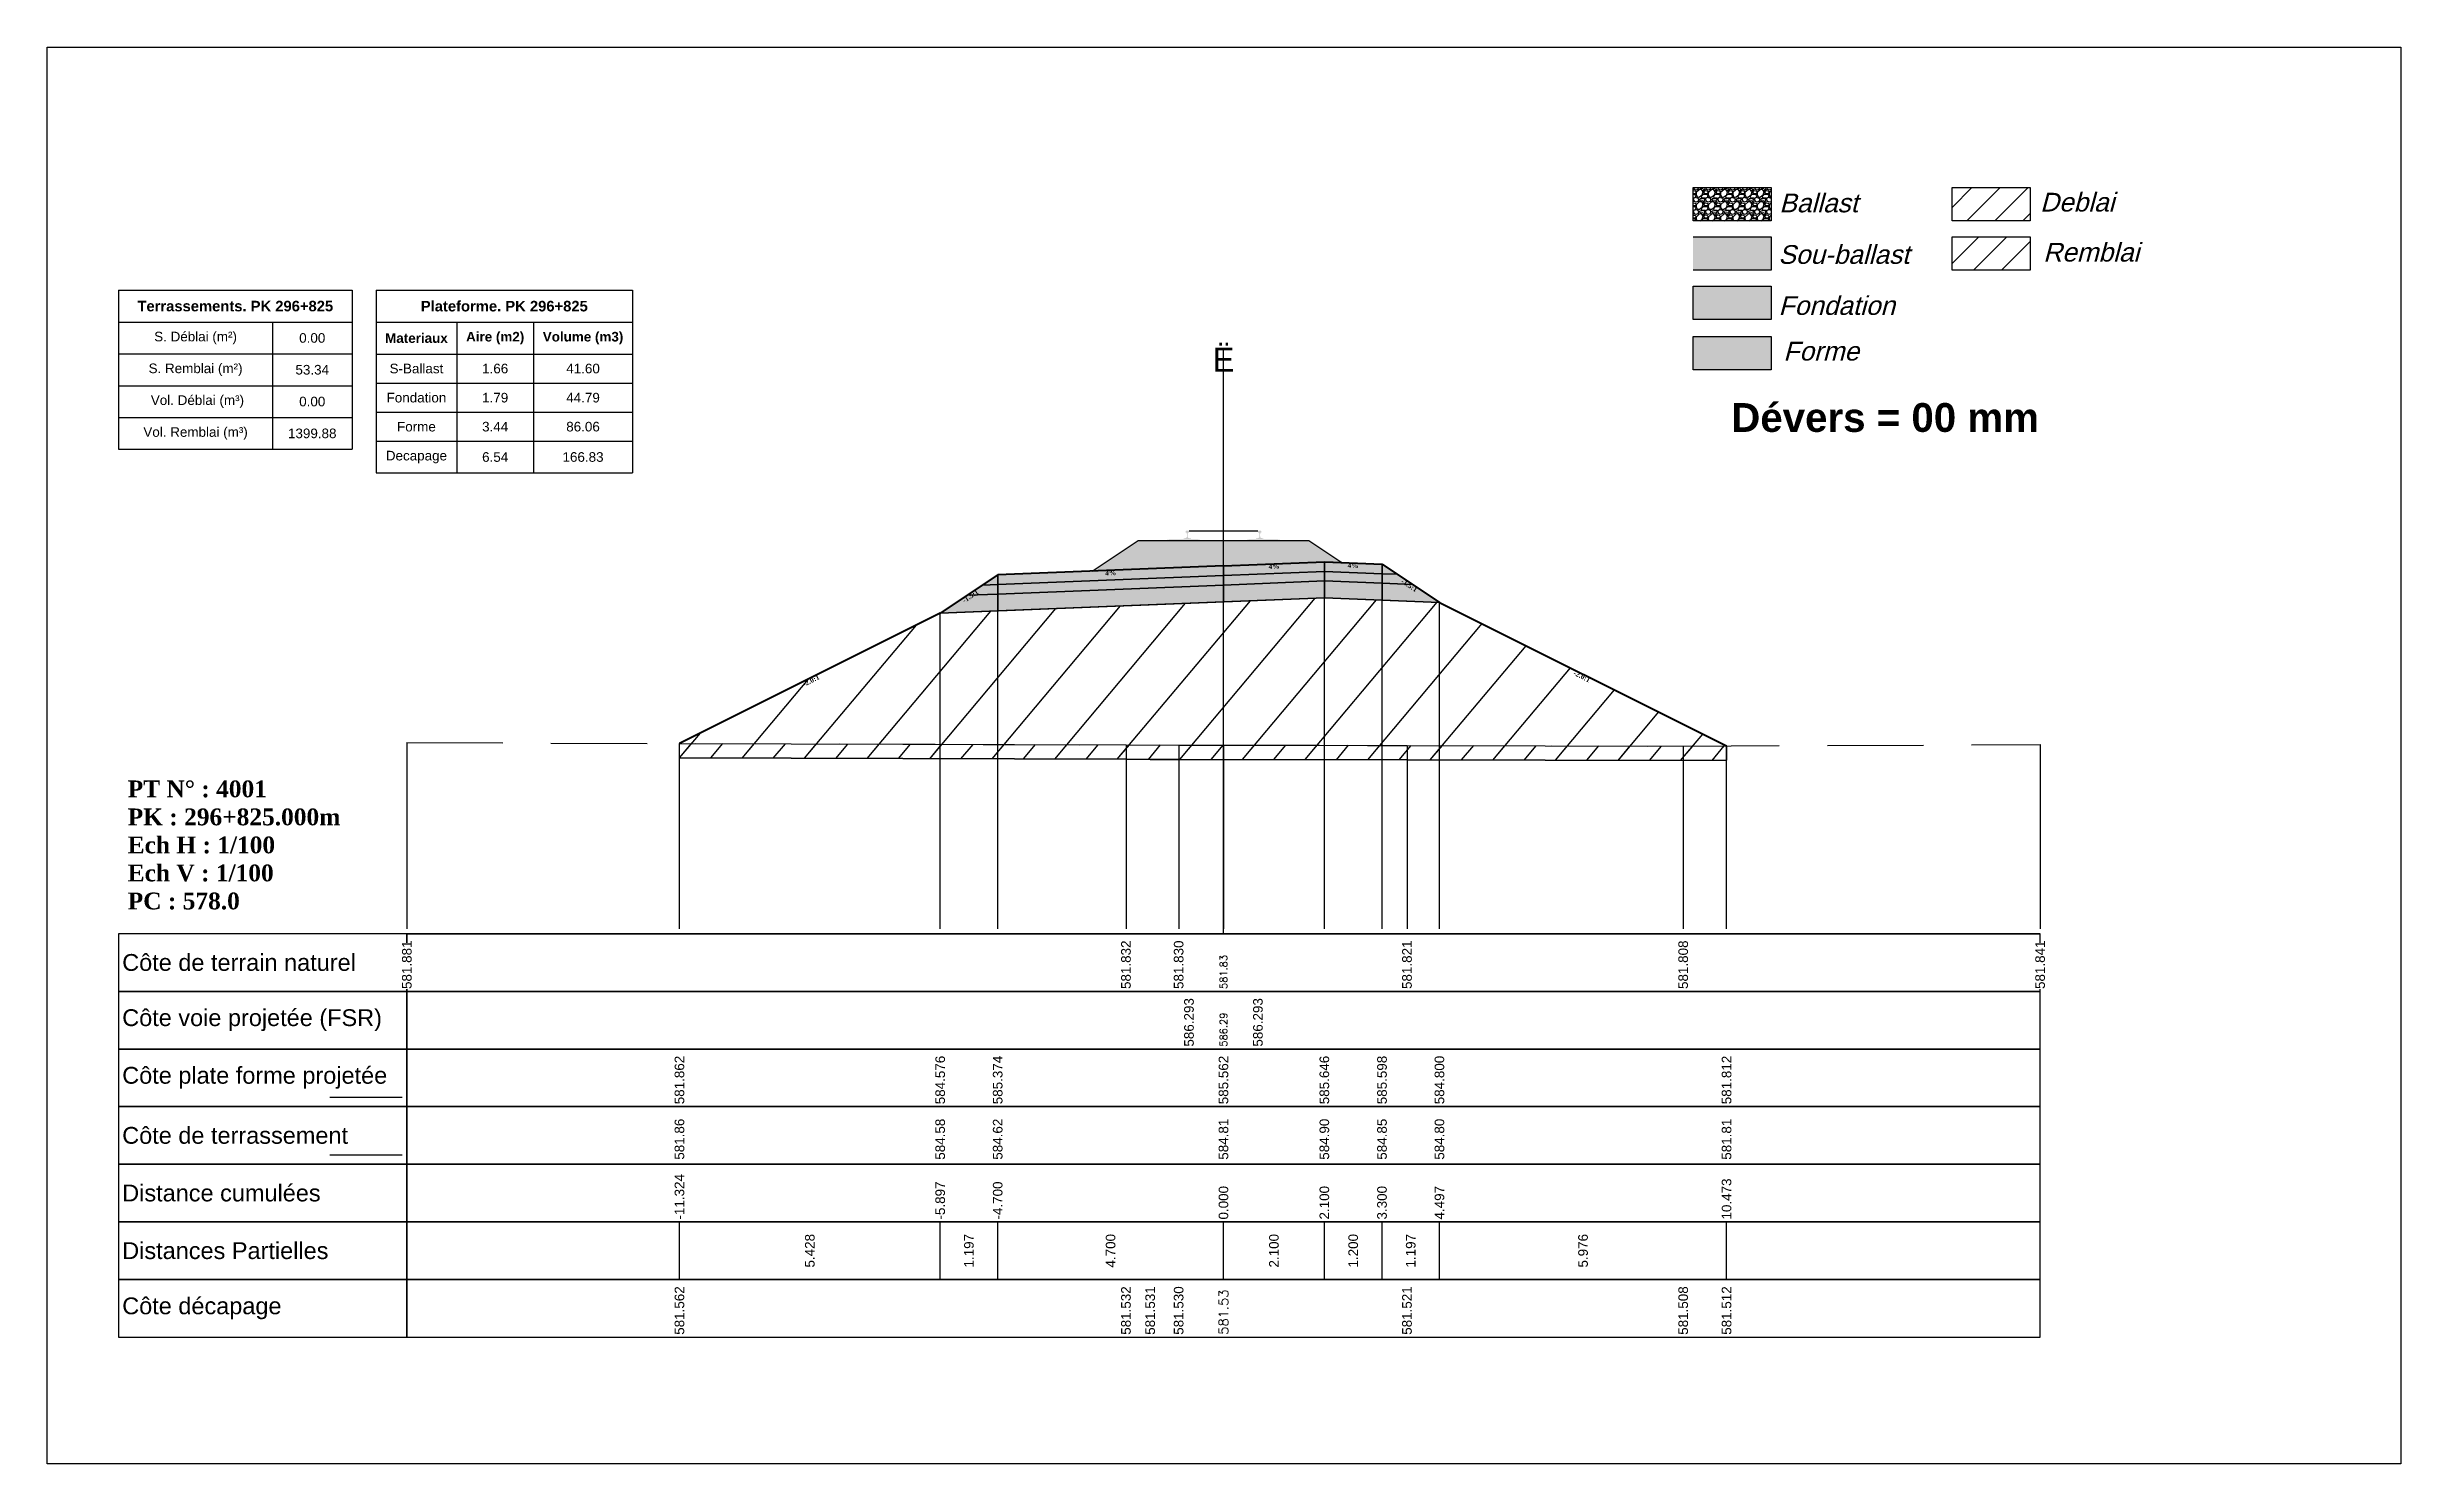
# Model space of a CAD drawing. Header units: millimetres. Extents: x 2762 to 3076, y 916 to 3305.
# Drawn here: x 3026.54 to 3075.54, y 1041.65 to 1071.15 of the extents above; entities that cross this region are included whole.
import ezdxf

# ---------------------------------------------------------------- set-up
doc = ezdxf.new("R2010")
doc.units = ezdxf.units.MM
doc.header["$LTSCALE"] = 2
doc.linetypes.add('CACHE', pattern=[9.525, 6.35, -3.175])
doc.linetypes.add('DASHED', pattern=[0.75, 0.5, -0.25])
for name, color, linetype in [('C-ANNO-TABL', 1, 'Continuous'), ('C-ANNO-TABL-TEXT', 150, 'Continuous'), ('C-ANNO-TABL-TITL', 150, 'Continuous'), ('C-ANNO-TABL-TTBL', 5, 'Continuous'), ('C-ROAD-CORR', 5, 'Continuous'), ('C-ROAD-SCTN', 7, 'Continuous')]:
    doc.layers.add(name, color=color, linetype=linetype)
doc.styles.add('ARIAL', font='arial.ttf')
doc.styles.add('C3D_Etiquette', font='romans.shx')
doc.styles.add('C3D_Profil_Travers', font='romans.shx')
doc.styles.get("Standard").update_dxf_attribs({"font": 'arial.ttf'})

msp = doc.modelspace()

# ---------------------------------------------------------------- texts
at = {"color": 7, "linetype": 'Continuous', "lineweight": -3}
for s, insert, char_height, attachment_point, style in [('{\\fWingdings|b0|i0|c2|p0;Ë}', (3051.03, 1064.384), 0.5, 8, 'C3D_Profil_Travers'), ('{\\fTimes New Roman|b1|i0|c0|p18;PT N° : 4001\\PPK : 296+825.000m\\PEch H : 1/100\\PEch V : 1/100\\PPC : 578.0}', (3028.218, 1053.184), 0.35, 7, 'C3D_Profil_Travers'), ('{\\fArial|b0|i0|c0|p34;Côte de terrain naturel}', (3028.104, 1052.084), 0.35, 4, 'C3D_Etiquette'), ('{\\fArial|b0|i0|c0|p34;Côte plate forme projetée}', (3028.104, 1049.684), 0.35, 4, 'C3D_Etiquette'), ('{\\fArial|b0|i0|c0|p34;Côte de terrassement}', (3028.104, 1048.484), 0.35, 4, 'C3D_Etiquette'), ('{\\fArial|b0|i0|c0|p34;Distance cumulées}', (3028.104, 1047.284), 0.35, 4, 'C3D_Etiquette'), ('{\\fArial|b0|i0|c0|p34;Distances Partielles}', (3028.104, 1046.084), 0.35, 4, 'C3D_Etiquette'), ('{\\fArial|b0|i0|c0|p34;Côte décapage}', (3028.104, 1044.884), 0.35, 4, 'C3D_Etiquette')]:
    msp.add_mtext(s, dxfattribs=dict(at, insert=insert, char_height=char_height, attachment_point=attachment_point, style=style))
at = {"insert": (3061.599, 1063.733), "char_height": 0.6, "attachment_point": 1}
msp.add_mtext_dynamic_manual_height_columns('{\\fArial|b1|i0|c0|p34;Dévers = 00 mm}', width=8.82587, gutter_width=1.25, heights=[0], dxfattribs=at)
at = {"color": 7, "linetype": 'Continuous', "lineweight": -3, "char_height": 0.1, "attachment_point": 2, "style": 'C3D_Etiquette'}
for s, insert, width, rotation in [('{\\fTimes New Roman|b1|i0|c0|p18;4%}', (3052.08, 1060.383), 0.37094, 2.2906), ('{\\fTimes New Roman|b1|i0|c0|p18;4%}', (3053.729, 1060.401), 0.42071, 357.7094), ('{\\fTimes New Roman|b1|i0|c0|p18;4%}', (3048.68, 1060.247), 0.42071, 2.2906), ('{\\fTimes New Roman|b1|i0|c0|p18;-1.5:1}', (3054.926, 1059.979), 0.34598, 326.3099), ('{\\fTimes New Roman|b1|i0|c0|p18;-1.5:1}', (3045.733, 1059.755), 0.34598, 33.6901), ('{\\fTimes New Roman|b1|i0|c0|p18;-2.0:1}', (3042.421, 1057.999), 0.34598, 26.5651), ('{\\fTimes New Roman|b1|i0|c0|p18;-2.0:1}', (3058.513, 1058.086), 0.34598, 333.4349)]:
    msp.add_mtext(s, dxfattribs=dict(at, insert=insert, width=width, rotation=rotation))
at = {"color": 7, "linetype": 'Continuous', "lineweight": -3, "rotation": 90, "style": 'C3D_Profil_Travers'}
for s, insert, char_height, attachment_point in [('581.83', (3051.03, 1051.534), 0.15, 4), ('586.29', (3051.03, 1050.334), 0.15, 4), ('{\\fArial|b0|i0|c0|p34;581.86}', (3039.705, 1047.979), 0.2, 4), ('{\\fArial|b0|i0|c0|p34;584.58}', (3045.133, 1047.979), 0.2, 4), ('{\\fArial|b0|i0|c0|p34;584.62}', (3046.33, 1047.979), 0.2, 4), ('{\\fArial|b0|i0|c0|p34;584.81}', (3051.03, 1047.979), 0.2, 4), ('{\\fArial|b0|i0|c0|p34;584.90}', (3053.13, 1047.979), 0.2, 4), ('{\\fArial|b0|i0|c0|p34;584.85}', (3054.33, 1047.979), 0.2, 4), ('{\\fArial|b0|i0|c0|p34;584.80}', (3055.526, 1047.979), 0.2, 4), ('{\\fArial|b0|i0|c0|p34;581.81}', (3061.503, 1047.979), 0.2, 4), ('{\\fArial|b0|i0|c0|p34;5.428}', (3042.419, 1046.084), 0.2, 5), ('{\\fArial|b0|i0|c0|p34;1.197}', (3045.731, 1046.084), 0.2, 5), ('{\\fArial|b0|i0|c0|p34;4.700}', (3048.68, 1046.084), 0.2, 5), ('{\\fArial|b0|i0|c0|p34;2.100}', (3052.08, 1046.084), 0.2, 5), ('{\\fArial|b0|i0|c0|p34;1.200}', (3053.73, 1046.084), 0.2, 5), ('{\\fArial|b0|i0|c0|p34;1.197}', (3054.928, 1046.084), 0.2, 5), ('{\\fArial|b0|i0|c0|p34;5.976}', (3058.515, 1046.084), 0.2, 5), ('581.53', (3051.03, 1044.334), 0.2, 4)]:
    msp.add_mtext(s, dxfattribs=dict(at, insert=insert, char_height=char_height, attachment_point=attachment_point))
at = {"color": 7, "linetype": 'Continuous', "lineweight": -3, "insert": (3028.104, 1050.884), "char_height": 0.35, "attachment_point": 4}
msp.add_mtext('{\\fArial|b0|i0|c0|p34;Côte voie projetée (FSR)}', dxfattribs=at)
at = {"layer": 'C-ANNO-TABL-TEXT', "color": 7, "style": 'ARIAL', "oblique": 15}
for s, p in [('Ballast', (3062.599, 1067.705)), ('Deblai', (3068.029, 1067.721)), ('Sou-ballast', (3062.579, 1066.632)), ('Remblai', (3068.093, 1066.679)), ('Fondation', (3062.584, 1065.569)), ('Forme', (3062.684, 1064.619))]:
    msp.add_text(s, height=0.39, dxfattribs=at).set_placement(p)
at = {"layer": 'C-ANNO-TABL-TEXT', "color": 7, "linetype": 'Continuous', "lineweight": -3, "char_height": 0.2, "attachment_point": 5, "style": 'ARIAL'}
for s, insert in [('{\\fArial|b0|i0|c0|p34;\\C7;0.00}', (3032.06, 1065.088)), ('{\\fArial|b0|i0|c0|p34;\\C7;53.34}', (3032.06, 1064.426)), ('{\\fArial|b0|i0|c0|p34;\\C7;S-Ballast}', (3034.229, 1064.451)), ('{\\fArial|b0|i0|c0|p34;\\C7;1.66}', (3035.868, 1064.451)), ('{\\C18;\\c0;41.60}', (3037.697, 1064.451)), ('{\\fArial|b0|i0|c0|p34;\\C7;0.00}', (3032.06, 1063.764)), ('{\\fArial|b0|i0|c0|p34;\\C7;Fondation}', (3034.229, 1063.845)), ('{\\fArial|b0|i0|c0|p34;\\C7;1.79}', (3035.868, 1063.845)), ('{\\C18;\\c0;44.79}', (3037.697, 1063.845)), ('{\\fArial|b0|i0|c0|p34;\\C7;Forme}', (3034.229, 1063.241)), ('{\\fArial|b0|i0|c0|p34;\\C7;3.44}', (3035.868, 1063.241)), ('{\\C18;\\c0;86.06}', (3037.697, 1063.241)), ('{\\fArial|b0|i0|c0|p34;\\C7;1399.88}', (3032.06, 1063.101)), ('{\\fArial|b0|i0|c0|p34;\\C7;Decapage}', (3034.229, 1062.609)), ('{\\fArial|b0|i0|c0|p34;\\C7;6.54}', (3035.868, 1062.609)), ('{\\C18;\\c0;166.83}', (3037.697, 1062.609))]:
    msp.add_mtext(s, dxfattribs=dict(at, insert=insert))
at = {"layer": 'C-ANNO-TABL-TITL', "color": 7, "linetype": 'Continuous', "lineweight": -3, "attachment_point": 5, "style": 'ARIAL'}
for s, insert, char_height in [('{\\fArial|b1|i0|c0|p34;\\C7;Terrassements. PK 296+825}', (3030.458, 1065.751), 0.22), ('{\\fArial|b1|i0|c0|p34;\\C18;\\c0;Plateforme. PK 296+825}', (3036.058, 1065.75), 0.22), ('{\\fArial|b0|i0|c0|p34;\\C7;S. Déblai (m²) }', (3029.631, 1065.088), 0.2), ('{\\fArial|b1|i0|c0|p34;\\C7;Materiaux   }', (3034.229, 1065.085), 0.2), ('{\\fArial|b1|i0|c0|p34;\\C7;Aire (m2)}', (3035.868, 1065.085), 0.2), ('{\\fArial|b1|i0|c0|p34;\\C7;Volume (m3)}', (3037.697, 1065.085), 0.2), ('{\\fArial|b0|i0|c0|p34;\\C7;S. Remblai (m²) }', (3029.631, 1064.426), 0.2), ('{\\fArial|b0|i0|c0|p34;\\C7; Vol. Déblai (m³) }', (3029.631, 1063.764), 0.2), ('{\\fArial|b0|i0|c0|p34;\\C7;Vol. Remblai (m³)}', (3029.631, 1063.101), 0.2)]:
    msp.add_mtext(s, dxfattribs=dict(at, insert=insert, char_height=char_height))

# ---------------------------------------------------------------- hatches: boundary and pattern name
h = msp.add_hatch(color=11)
h.dxf.hatch_style = 1
h.paths.add_polyline_path([(3062.431, 1067.191), (3060.805, 1067.191), (3060.805, 1066.499), (3062.431, 1066.499)])
h = msp.add_hatch(color=30)
h.dxf.hatch_style = 1
h.paths.add_polyline_path([(3062.431, 1066.164), (3060.805, 1066.164), (3060.805, 1065.472), (3062.431, 1065.472)])
h = msp.add_hatch(color=83)
h.dxf.hatch_style = 1
h.paths.add_polyline_path([(3062.431, 1065.118), (3060.805, 1065.118), (3060.805, 1064.426), (3062.431, 1064.426)])
at = {"linetype": 'Continuous', "lineweight": -3}
h = msp.add_hatch(dxfattribs=at)
h.set_pattern_fill('GRAVEL', color=252, scale=0.009, style=0)
h.set_pattern_definition([(228.0128, (3048.461781, 1060.464792), (-1.8288, -2.0574), [0.030755, -3.0447435]), (184.96974, (3048.441207, 1060.441932), (2.743199999, 0.228600013), [0.0527764, -5.2248644]), (132.51045, (3048.388629, 1060.43736), (2.286, -2.5146), [0.0372133, -3.684125]), (267.2737, (3048.299475, 1060.38021), (0.2286, 4.572), [0.0480604, -4.7579794]), (292.83365, (3048.297189, 1060.332204), (-1.143, 2.7432), [0.047127, -4.6655827]), (357.2737, (3048.315477, 1060.28877), (-4.572, 0.2286), [0.0480604, -4.7579794]), (37.69424, (3048.363483, 1060.286484), (-2.9718, -2.286), [0.0635574, -6.2921804]), (72.25533, (3048.413775, 1060.325346), (1.6002, 5.0292), [0.0600048, -5.940473]), (121.42957, (3048.432063, 1060.382496), (-1.8288, 2.9718), [0.048223, -4.774099]), (175.23636, (3048.406917, 1060.423644), (2.5146, -0.2286), [0.055054, -2.697654]), (222.39744, (3048.352053, 1060.428216), (-2.7432, -2.5146), [0.071197, -7.0485095]), (138.81407, (3048.52579, 1060.377924), (-1.6002, 1.3716), [0.0243004, -2.405751]), (171.46923, (3048.507501, 1060.393926), (2.9718, -0.4572), [0.0462314, -4.5769175]), (225, (3048.46178, 1060.40078), (-3e-17, -0.2286), [0.032329, -0.29096]), (203.1986, (3048.44578, 1060.428216), (1.143, 0.4572), [0.01741, -1.723556]), (291.8014, (3048.429777, 1060.42136), (-0.2286, 0.6858), [0.024621, -1.206428]), (30.9638, (3048.43892, 1060.3985), (0.6858, 0.4572), [0.039989, -1.292967]), (161.565, (3048.47321, 1060.41907), (0.4572, -0.2286), [0.028916, -0.693981]), (16.38954, (3048.297189, 1060.421358), (2.286, 0.6858), [0.040508, -4.0102944]), (70.34618, (3048.336051, 1060.432788), (-0.9144, -2.5146), [0.033984, -3.3643994]), (293.1986, (3048.47321, 1060.464792), (-0.4572, 1.143), [0.034819, -1.7061465]), (343.61046, (3048.486927, 1060.432788), (-2.286, 0.6858), [0.040508, -4.0102944]), (339.44395, (3048.29719, 1060.279626), (-1.143, 0.4572), [0.039063, -1.914096]), (294.77514, (3048.333765, 1060.26591), (-1.143, 2.5146), [0.0327305, -3.2403234]), (66.8014, (3048.475497, 1060.236192), (0.4572, 1.143), [0.034819, -1.7061465]), (17.35402, (3048.489213, 1060.268196), (-2.9718, -0.9144), [0.0383204, -3.793714]), (69.44395, (3048.363483, 1060.236192), (-0.4572, -1.143), [0.0195316, -1.933628]), (101.3099, (3048.46178, 1060.236192), (-0.2286, 0.9144), [0.011656, -1.1539795]), (165.9638, (3048.459495, 1060.24762), (0.6858, -0.2286), [0.047127, -0.895415]), (186.009, (3048.413775, 1060.259052), (2.286, 0.2286), [0.043674, -4.323723]), (303.69, (3048.43892, 1060.377924), (-0.2286, 0.4572), [0.032969, -0.79126]), (353.15723, (3048.457209, 1060.350492), (3.8862, -0.4572), [0.05756, -5.698441]), (60.9454, (3048.51436, 1060.343634), (-0.9144, -1.6002), [0.023536, -2.330045]), (90, (3048.5258, 1060.3642), (-0.2286, 0.2286), [0.013716, -0.214884]), (120.25644, (3048.409203, 1060.26591), (0.9144, -1.6002), [0.031758, -3.1440547]), (48.0128, (3048.393201, 1060.293342), (1.8288, 2.0574), [0.06151, -3.0139886]), (0, (3048.43435, 1060.33906), (0.2286, 0.2286), [0.059436, -0.169164]), (325.30485, (3048.493785, 1060.339062), (2.286, -1.6002), [0.036145, -3.5783385]), (254.0546, (3048.523503, 1060.318488), (-0.2286, -0.9144), [0.033285, -1.6309485]), (207.64598, (3048.514359, 1060.286484), (-4.3434, -2.286), [0.054193, -5.365122]), (175.42608, (3048.466353, 1060.261338), (-2.9718, 0.2286), [0.0573327, -5.675926])])
h.paths.add_polyline_path([(3048.297, 1060.236), (3049.255, 1060.874), (3052.805, 1060.874), (3053.494, 1060.415), (3053.13, 1060.429)])
msp.add_hatch(color=254, dxfattribs=at).paths.add_polyline_path([(3049.812, 1060.693), (3049.812, 1060.878), (3049.927, 1060.899), (3050.275, 1060.899), (3050.275, 1060.904), (3050.201, 1060.904), (3050.201, 1060.914), (3050.202, 1060.915), (3050.204, 1060.916), (3050.205, 1060.916), (3050.225, 1060.918), (3050.228, 1060.918), (3050.231, 1060.92), (3050.259, 1060.93), (3050.262, 1060.931), (3050.263, 1060.933), (3050.264, 1060.934), (3050.265, 1060.938), (3050.266, 1060.945), (3050.267, 1060.954), (3050.268, 1060.965), (3050.268, 1060.989), (3050.267, 1061.005), (3050.267, 1061.011), (3050.266, 1061.017), (3050.265, 1061.021), (3050.265, 1061.023), (3050.264, 1061.027), (3050.263, 1061.028), (3050.262, 1061.03), (3050.261, 1061.031), (3050.26, 1061.032), (3050.244, 1061.038), (3050.242, 1061.039), (3050.241, 1061.04), (3050.24, 1061.042), (3050.24, 1061.044), (3050.24, 1061.062), (3050.241, 1061.067), (3050.242, 1061.069), (3050.244, 1061.071), (3050.246, 1061.073), (3050.249, 1061.074), (3050.25, 1061.074), (3050.254, 1061.075), (3050.258, 1061.076), (3050.261, 1061.076), (3050.265, 1061.076), (3050.27, 1061.076), (3050.273, 1061.076), (3050.276, 1061.076), (3050.28, 1061.076), (3050.283, 1061.076), (3050.287, 1061.076), (3050.292, 1061.076), (3050.295, 1061.076), (3050.299, 1061.075), (3050.303, 1061.074), (3050.304, 1061.074), (3050.306, 1061.073), (3050.309, 1061.071), (3050.311, 1061.069), (3050.312, 1061.067), (3050.312, 1061.062), (3050.312, 1061.044), (3050.312, 1061.042), (3050.312, 1061.04), (3050.311, 1061.039), (3050.309, 1061.038), (3050.293, 1061.032), (3050.292, 1061.031), (3050.29, 1061.03), (3050.289, 1061.028), (3050.289, 1061.027), (3050.288, 1061.023), (3050.287, 1061.021), (3050.287, 1061.017), (3050.286, 1061.011), (3050.285, 1061.005), (3050.285, 1060.989), (3050.285, 1060.965), (3050.286, 1060.954), (3050.287, 1060.945), (3050.288, 1060.938), (3050.289, 1060.934), (3050.29, 1060.933), (3050.291, 1060.931), (3050.293, 1060.93), (3050.322, 1060.92), (3050.325, 1060.918), (3050.328, 1060.918), (3050.348, 1060.916), (3050.349, 1060.916), (3050.35, 1060.915), (3050.351, 1060.914), (3050.351, 1060.904), (3050.277, 1060.904), (3050.277, 1060.899), (3050.481, 1060.899), (3050.613, 1060.868), (3051.447, 1060.868), (3051.578, 1060.899), (3051.782, 1060.899), (3051.782, 1060.904), (3051.708, 1060.904), (3051.708, 1060.914), (3051.709, 1060.915), (3051.711, 1060.916), (3051.712, 1060.916), (3051.732, 1060.918), (3051.735, 1060.918), (3051.738, 1060.92), (3051.766, 1060.93), (3051.769, 1060.931), (3051.77, 1060.933), (3051.771, 1060.934), (3051.772, 1060.938), (3051.773, 1060.945), (3051.774, 1060.954), (3051.775, 1060.965), (3051.775, 1060.989), (3051.774, 1061.005), (3051.774, 1061.011), (3051.773, 1061.017), (3051.772, 1061.021), (3051.772, 1061.023), (3051.771, 1061.027), (3051.77, 1061.028), (3051.769, 1061.03), (3051.768, 1061.031), (3051.767, 1061.032), (3051.751, 1061.038), (3051.749, 1061.039), (3051.748, 1061.04), (3051.747, 1061.042), (3051.747, 1061.044), (3051.747, 1061.062), (3051.748, 1061.067), (3051.749, 1061.069), (3051.751, 1061.071), (3051.753, 1061.073), (3051.756, 1061.074), (3051.757, 1061.074), (3051.761, 1061.075), (3051.765, 1061.076), (3051.768, 1061.076), (3051.772, 1061.076), (3051.777, 1061.076), (3051.78, 1061.076), (3051.783, 1061.076), (3051.787, 1061.076), (3051.79, 1061.076), (3051.794, 1061.076), (3051.799, 1061.076), (3051.802, 1061.076), (3051.806, 1061.075), (3051.81, 1061.074), (3051.811, 1061.074), (3051.813, 1061.073), (3051.816, 1061.071), (3051.818, 1061.069), (3051.819, 1061.067), (3051.819, 1061.062), (3051.819, 1061.044), (3051.819, 1061.042), (3051.819, 1061.04), (3051.818, 1061.039), (3051.816, 1061.038), (3051.8, 1061.032), (3051.799, 1061.031), (3051.797, 1061.03), (3051.796, 1061.028), (3051.796, 1061.027), (3051.795, 1061.023), (3051.794, 1061.021), (3051.794, 1061.017), (3051.793, 1061.011), (3051.792, 1061.005), (3051.792, 1060.989), (3051.792, 1060.965), (3051.793, 1060.954), (3051.794, 1060.945), (3051.795, 1060.938), (3051.796, 1060.934), (3051.797, 1060.933), (3051.798, 1060.931), (3051.8, 1060.93), (3051.829, 1060.92), (3051.832, 1060.918), (3051.835, 1060.918), (3051.855, 1060.916), (3051.856, 1060.916), (3051.857, 1060.915), (3051.858, 1060.914), (3051.858, 1060.904), (3051.784, 1060.904), (3051.784, 1060.899), (3052.132, 1060.899), (3052.247, 1060.878), (3052.247, 1060.693)])
h = msp.add_hatch(color=11, dxfattribs=at)
h.paths.add_polyline_path([(3054.33, 1060.181), (3054.33, 1060.381), (3054.649, 1060.169)])
h.paths.add_polyline_path([(3053.13, 1060.229), (3053.13, 1060.429), (3054.33, 1060.381), (3054.33, 1060.181)])
h.paths.add_polyline_path([(3051.03, 1060.145), (3051.03, 1060.345), (3053.13, 1060.429), (3053.13, 1060.229)])
h.paths.add_polyline_path([(3046.33, 1059.957), (3046.33, 1060.157), (3051.03, 1060.345), (3051.03, 1060.145)])
h.paths.add_polyline_path([(3046.01, 1059.945), (3046.33, 1060.157), (3046.33, 1059.957)])
h = msp.add_hatch(color=83, dxfattribs=at)
h.paths.add_polyline_path([(3054.33, 1059.631), (3054.33, 1059.981), (3054.968, 1059.956), (3055.526, 1059.584)])
h.paths.add_polyline_path([(3053.13, 1059.679), (3053.13, 1060.029), (3054.33, 1059.981), (3054.33, 1059.631)])
h.paths.add_polyline_path([(3051.03, 1059.595), (3051.03, 1059.945), (3053.13, 1060.029), (3053.13, 1059.679)])
h.paths.add_polyline_path([(3046.33, 1059.407), (3046.33, 1059.757), (3051.03, 1059.945), (3051.03, 1059.595)])
h.paths.add_polyline_path([(3045.133, 1059.36), (3045.691, 1059.732), (3046.33, 1059.757), (3046.33, 1059.407)])
h = msp.add_hatch(color=30, dxfattribs=at)
h.paths.add_polyline_path([(3054.33, 1059.981), (3054.33, 1060.181), (3054.649, 1060.169), (3054.968, 1059.956)])
h.paths.add_polyline_path([(3053.13, 1060.029), (3053.13, 1060.229), (3054.33, 1060.181), (3054.33, 1059.981)])
h.paths.add_polyline_path([(3051.03, 1059.945), (3051.03, 1060.145), (3053.13, 1060.229), (3053.13, 1060.029)])
h.paths.add_polyline_path([(3046.33, 1059.757), (3046.33, 1059.957), (3051.03, 1060.145), (3051.03, 1059.945)])
h.paths.add_polyline_path([(3045.691, 1059.732), (3046.01, 1059.945), (3046.33, 1059.957), (3046.33, 1059.757)])
h = msp.add_hatch(dxfattribs=at)
h.set_pattern_fill('_U', color=3, angle=50, style=0, pattern_type=0)
h.set_pattern_definition([(50, (3039.7053, 1056.3459), (-0.766044, 0.642788), [])])
h.paths.add_polyline_path([(3039.705, 1056.346), (3039.705, 1056.646), (3045.133, 1059.36), (3053.13, 1059.679), (3055.526, 1059.584), (3061.503, 1056.595), (3061.503, 1056.295), (3060.6, 1056.291), (3054.85, 1056.305), (3050.097, 1056.314), (3049, 1056.316)])
h = msp.add_hatch(dxfattribs=at)
h.set_pattern_fill('_U', color=150, scale=0.5, angle=50, style=0, pattern_type=0)
h.set_pattern_definition([(50, (3039.7053, 1056.34586), (-0.383022, 0.321394), [])])
h.paths.add_polyline_path([(3039.705, 1056.346), (3039.705, 1056.646), (3049, 1056.616), (3050.097, 1056.614), (3054.85, 1056.605), (3060.6, 1056.591), (3061.503, 1056.595), (3061.503, 1056.295), (3060.6, 1056.291), (3054.85, 1056.305), (3050.097, 1056.314), (3049, 1056.316)])

# ---------------------------------------------------------------- linework, layer by layer
for p, q in [((3060.805, 1068.219), (3062.431, 1068.219)), ((3060.805, 1068.219), (3062.431, 1068.219)), ((3060.805, 1067.527), (3060.805, 1068.219)), ((3062.431, 1068.219), (3062.431, 1067.527)), ((3062.431, 1068.219), (3062.431, 1067.527)), ((3066.198, 1068.219), (3067.824, 1068.219)), ((3066.198, 1067.527), (3066.198, 1068.219)), ((3067.824, 1068.219), (3067.824, 1067.527)), ((3062.431, 1067.527), (3060.805, 1067.527)), ((3062.431, 1067.527), (3060.805, 1067.527)), ((3067.824, 1067.527), (3066.198, 1067.527)), ((3060.805, 1067.191), (3062.431, 1067.191)), ((3062.431, 1067.191), (3062.431, 1066.499)), ((3066.198, 1067.191), (3067.824, 1067.191)), ((3066.198, 1066.499), (3066.198, 1067.191)), ((3067.824, 1067.191), (3067.824, 1066.499)), ((3062.431, 1066.499), (3060.805, 1066.499)), ((3067.824, 1066.499), (3066.198, 1066.499)), ((3060.805, 1066.164), (3062.431, 1066.164)), ((3060.805, 1065.472), (3060.805, 1066.164)), ((3062.431, 1066.164), (3062.431, 1065.472)), ((3062.431, 1065.472), (3060.805, 1065.472)), ((3060.805, 1065.118), (3062.431, 1065.118)), ((3060.805, 1064.426), (3060.805, 1065.118)), ((3062.431, 1065.118), (3062.431, 1064.426)), ((3062.431, 1064.426), (3060.805, 1064.426))]:
    msp.add_line(p, q)
at = {"linetype": 'Continuous'}
for p, q in [((3060.811, 1068.219), (3060.824, 1068.188)), ((3060.91, 1068.187), (3060.921, 1068.219)), ((3060.967, 1068.193), (3060.943, 1068.219)), ((3061.044, 1068.219), (3061.026, 1068.198)), ((3061.044, 1068.219), (3061.026, 1068.198)), ((3061.065, 1068.219), (3061.078, 1068.188)), ((3061.065, 1068.219), (3061.078, 1068.188)), ((3061.164, 1068.187), (3061.175, 1068.219)), ((3061.164, 1068.187), (3061.175, 1068.219)), ((3061.221, 1068.193), (3061.197, 1068.219)), ((3061.221, 1068.193), (3061.197, 1068.219)), ((3061.298, 1068.219), (3061.28, 1068.198)), ((3061.298, 1068.219), (3061.28, 1068.198)), ((3061.319, 1068.219), (3061.332, 1068.188)), ((3061.319, 1068.219), (3061.332, 1068.188)), ((3061.418, 1068.187), (3061.429, 1068.219)), ((3061.418, 1068.187), (3061.429, 1068.219)), ((3061.475, 1068.193), (3061.451, 1068.219)), ((3061.475, 1068.193), (3061.451, 1068.219)), ((3061.552, 1068.219), (3061.534, 1068.198)), ((3061.552, 1068.219), (3061.534, 1068.198)), ((3061.573, 1068.219), (3061.586, 1068.188)), ((3061.573, 1068.219), (3061.586, 1068.188)), ((3061.672, 1068.187), (3061.683, 1068.219)), ((3061.672, 1068.187), (3061.683, 1068.219)), ((3061.729, 1068.193), (3061.705, 1068.219)), ((3061.729, 1068.193), (3061.705, 1068.219)), ((3061.806, 1068.219), (3061.788, 1068.198)), ((3061.806, 1068.219), (3061.788, 1068.198)), ((3061.827, 1068.219), (3061.84, 1068.188)), ((3061.827, 1068.219), (3061.84, 1068.188)), ((3061.926, 1068.187), (3061.937, 1068.219)), ((3061.926, 1068.187), (3061.937, 1068.219)), ((3061.983, 1068.193), (3061.959, 1068.219)), ((3061.983, 1068.193), (3061.959, 1068.219)), ((3062.06, 1068.219), (3062.042, 1068.198)), ((3062.06, 1068.219), (3062.042, 1068.198)), ((3062.081, 1068.219), (3062.094, 1068.188)), ((3062.081, 1068.219), (3062.094, 1068.188)), ((3062.18, 1068.187), (3062.191, 1068.219)), ((3062.18, 1068.187), (3062.191, 1068.219)), ((3062.237, 1068.193), (3062.213, 1068.219)), ((3062.237, 1068.193), (3062.213, 1068.219)), ((3062.314, 1068.219), (3062.296, 1068.198)), ((3062.314, 1068.219), (3062.296, 1068.198)), ((3062.335, 1068.219), (3062.348, 1068.188)), ((3062.335, 1068.219), (3062.348, 1068.188)), ((3060.808, 1068.172), (3060.805, 1068.173)), ((3060.805, 1068.17), (3060.808, 1068.172)), ((3060.845, 1068.144), (3060.805, 1068.15)), ((3060.805, 1068.104), (3060.855, 1068.098)), ((3060.805, 1068.083), (3060.831, 1068.083)), ((3060.857, 1068.019), (3060.805, 1067.992)), ((3060.808, 1067.918), (3060.805, 1067.919)), ((3060.805, 1067.916), (3060.808, 1067.918)), ((3060.845, 1067.89), (3060.805, 1067.896)), ((3060.805, 1067.85), (3060.855, 1067.844)), ((3060.805, 1067.829), (3060.831, 1067.829)), ((3060.857, 1067.765), (3060.805, 1067.738)), ((3060.809, 1067.969), (3060.824, 1067.934)), ((3060.809, 1067.715), (3060.824, 1067.68)), ((3060.81, 1067.969), (3060.826, 1068.005)), ((3060.81, 1067.715), (3060.826, 1067.751)), ((3060.823, 1068.188), (3060.866, 1068.175)), ((3060.823, 1067.934), (3060.866, 1067.921)), ((3060.826, 1068.005), (3060.867, 1068.018)), ((3060.826, 1067.751), (3060.867, 1067.764)), ((3060.83, 1068.086), (3060.864, 1068.063)), ((3060.83, 1067.832), (3060.864, 1067.809)), ((3060.868, 1068.128), (3060.847, 1068.145)), ((3060.868, 1067.874), (3060.847, 1067.891)), ((3060.854, 1068.088), (3060.867, 1068.111)), ((3060.864, 1068.061), (3060.854, 1068.025)), ((3060.854, 1067.834), (3060.867, 1067.857)), ((3060.864, 1067.807), (3060.854, 1067.771)), ((3060.866, 1068.175), (3060.91, 1068.188)), ((3060.866, 1068.016), (3060.907, 1068.001)), ((3060.866, 1067.921), (3060.91, 1067.934)), ((3060.866, 1067.762), (3060.907, 1067.747)), ((3060.869, 1068.129), (3060.867, 1068.076)), ((3060.867, 1068.111), (3060.867, 1068.127)), ((3060.867, 1068.076), (3060.887, 1068.028)), ((3060.869, 1067.875), (3060.867, 1067.822)), ((3060.867, 1067.857), (3060.867, 1067.873)), ((3060.867, 1067.822), (3060.887, 1067.774)), ((3060.934, 1068.175), (3060.875, 1068.122)), ((3060.934, 1067.921), (3060.875, 1067.868)), ((3060.887, 1068.025), (3060.94, 1068.022)), ((3060.887, 1067.771), (3060.94, 1067.768)), ((3060.906, 1068.003), (3060.921, 1067.97)), ((3060.906, 1067.749), (3060.921, 1067.716)), ((3060.91, 1067.933), (3060.923, 1067.969)), ((3060.91, 1067.679), (3060.923, 1067.715)), ((3060.987, 1068.175), (3060.926, 1068.18)), ((3060.987, 1067.921), (3060.926, 1067.926)), ((3060.967, 1067.939), (3060.939, 1067.969)), ((3060.967, 1067.685), (3060.939, 1067.715)), ((3060.94, 1068.025), (3060.996, 1068.068)), ((3060.94, 1067.969), (3060.948, 1067.989)), ((3060.94, 1067.771), (3060.996, 1067.814)), ((3060.94, 1067.715), (3060.948, 1067.735)), ((3060.996, 1067.989), (3060.948, 1067.984)), ((3060.996, 1067.735), (3060.948, 1067.73)), ((3061.01, 1068.199), (3060.952, 1068.194)), ((3061.01, 1067.945), (3060.952, 1067.94)), ((3060.974, 1068.033), (3061.019, 1068.083)), ((3060.974, 1067.779), (3061.019, 1067.829)), ((3060.993, 1068.003), (3060.975, 1068.034)), ((3060.993, 1067.749), (3060.975, 1067.78)), ((3061.014, 1068.131), (3060.986, 1068.176)), ((3061.014, 1067.877), (3060.986, 1067.922)), ((3061.055, 1067.999), (3060.991, 1068.004)), ((3061.055, 1067.745), (3060.991, 1067.75)), ((3060.996, 1068.068), (3061.016, 1068.132)), ((3061.047, 1067.982), (3060.996, 1067.994)), ((3060.996, 1067.814), (3061.016, 1067.878)), ((3061.047, 1067.728), (3060.996, 1067.74)), ((3061.013, 1068.175), (3061.023, 1068.15)), ((3061.013, 1067.921), (3061.023, 1067.896)), ((3061.032, 1068.183), (3061.014, 1068.176)), ((3061.032, 1067.929), (3061.014, 1067.922)), ((3061.019, 1068.083), (3061.085, 1068.083)), ((3061.019, 1067.829), (3061.085, 1067.829)), ((3061.024, 1068.149), (3061.062, 1068.172)), ((3061.049, 1068.152), (3061.024, 1068.127)), ((3061.024, 1068.127), (3061.044, 1068.096)), ((3061.024, 1067.895), (3061.062, 1067.918)), ((3061.049, 1067.898), (3061.024, 1067.873)), ((3061.024, 1067.873), (3061.044, 1067.842)), ((3061.049, 1067.97), (3061.026, 1067.944)), ((3061.049, 1067.716), (3061.026, 1067.69)), ((3061.062, 1068.172), (3061.031, 1068.182)), ((3061.062, 1067.918), (3061.031, 1067.928)), ((3061.045, 1068.106), (3061.109, 1068.098)), ((3061.045, 1067.852), (3061.109, 1067.844)), ((3061.049, 1067.969), (3061.047, 1067.982)), ((3061.049, 1067.715), (3061.047, 1067.728)), ((3061.099, 1068.144), (3061.049, 1068.151)), ((3061.099, 1068.144), (3061.049, 1068.151)), ((3061.099, 1067.89), (3061.049, 1067.897)), ((3061.111, 1068.019), (3061.058, 1067.991)), ((3061.111, 1067.765), (3061.058, 1067.737)), ((3061.063, 1067.969), (3061.078, 1067.934)), ((3061.063, 1067.715), (3061.078, 1067.68)), ((3061.064, 1067.969), (3061.08, 1068.005)), ((3061.064, 1067.715), (3061.08, 1067.751)), ((3061.077, 1068.188), (3061.12, 1068.175)), ((3061.077, 1068.188), (3061.12, 1068.175)), ((3061.077, 1067.934), (3061.12, 1067.921)), ((3061.08, 1068.005), (3061.121, 1068.018)), ((3061.08, 1067.751), (3061.121, 1067.764)), ((3061.084, 1068.086), (3061.118, 1068.063)), ((3061.084, 1067.832), (3061.118, 1067.809)), ((3061.122, 1068.128), (3061.101, 1068.145)), ((3061.122, 1068.128), (3061.101, 1068.145)), ((3061.122, 1067.874), (3061.101, 1067.891)), ((3061.108, 1068.088), (3061.121, 1068.111)), ((3061.118, 1068.061), (3061.108, 1068.025)), ((3061.108, 1067.834), (3061.121, 1067.857)), ((3061.118, 1067.807), (3061.108, 1067.771)), ((3061.12, 1068.175), (3061.164, 1068.188)), ((3061.12, 1068.175), (3061.164, 1068.188)), ((3061.12, 1068.016), (3061.161, 1068.001)), ((3061.12, 1067.921), (3061.164, 1067.934)), ((3061.12, 1067.762), (3061.161, 1067.747)), ((3061.123, 1068.129), (3061.121, 1068.076)), ((3061.123, 1068.129), (3061.121, 1068.076)), ((3061.121, 1068.111), (3061.121, 1068.127)), ((3061.121, 1068.111), (3061.121, 1068.127)), ((3061.121, 1068.076), (3061.141, 1068.028)), ((3061.123, 1067.875), (3061.121, 1067.822)), ((3061.121, 1067.857), (3061.121, 1067.873)), ((3061.121, 1067.822), (3061.141, 1067.774)), ((3061.188, 1068.175), (3061.129, 1068.122)), ((3061.188, 1068.175), (3061.129, 1068.122)), ((3061.188, 1067.921), (3061.129, 1067.868)), ((3061.141, 1068.025), (3061.194, 1068.022)), ((3061.141, 1067.771), (3061.194, 1067.768)), ((3061.16, 1068.003), (3061.175, 1067.97)), ((3061.16, 1067.749), (3061.175, 1067.716)), ((3061.164, 1067.933), (3061.177, 1067.969)), ((3061.164, 1067.679), (3061.177, 1067.715)), ((3061.241, 1068.175), (3061.18, 1068.18)), ((3061.241, 1068.175), (3061.18, 1068.18)), ((3061.241, 1067.921), (3061.18, 1067.926)), ((3061.221, 1067.939), (3061.193, 1067.969)), ((3061.221, 1067.685), (3061.193, 1067.715)), ((3061.194, 1068.025), (3061.25, 1068.068)), ((3061.194, 1068.025), (3061.25, 1068.068)), ((3061.194, 1067.969), (3061.202, 1067.989)), ((3061.194, 1067.771), (3061.25, 1067.814)), ((3061.194, 1067.715), (3061.202, 1067.735)), ((3061.25, 1067.989), (3061.202, 1067.984)), ((3061.25, 1067.735), (3061.202, 1067.73)), ((3061.264, 1068.199), (3061.206, 1068.194)), ((3061.264, 1068.199), (3061.206, 1068.194)), ((3061.264, 1067.945), (3061.206, 1067.94)), ((3061.228, 1068.033), (3061.273, 1068.083)), ((3061.228, 1068.033), (3061.273, 1068.083)), ((3061.228, 1067.779), (3061.273, 1067.829)), ((3061.247, 1068.003), (3061.229, 1068.034)), ((3061.247, 1068.003), (3061.229, 1068.034)), ((3061.247, 1067.749), (3061.229, 1067.78)), ((3061.268, 1068.131), (3061.24, 1068.176)), ((3061.268, 1068.131), (3061.24, 1068.176)), ((3061.268, 1067.877), (3061.24, 1067.922)), ((3061.309, 1067.999), (3061.245, 1068.004)), ((3061.309, 1067.999), (3061.245, 1068.004)), ((3061.309, 1067.745), (3061.245, 1067.75)), ((3061.25, 1068.068), (3061.27, 1068.132)), ((3061.25, 1068.068), (3061.27, 1068.132)), ((3061.301, 1067.982), (3061.25, 1067.994)), ((3061.301, 1067.982), (3061.25, 1067.994)), ((3061.25, 1067.814), (3061.27, 1067.878)), ((3061.301, 1067.728), (3061.25, 1067.74)), ((3061.267, 1068.175), (3061.277, 1068.15)), ((3061.267, 1068.175), (3061.277, 1068.15)), ((3061.267, 1067.921), (3061.277, 1067.896)), ((3061.286, 1068.183), (3061.268, 1068.176)), ((3061.286, 1068.183), (3061.268, 1068.176)), ((3061.286, 1067.929), (3061.268, 1067.922)), ((3061.273, 1068.083), (3061.339, 1068.083)), ((3061.273, 1068.083), (3061.339, 1068.083)), ((3061.273, 1067.829), (3061.339, 1067.829)), ((3061.278, 1068.149), (3061.316, 1068.172)), ((3061.278, 1068.149), (3061.316, 1068.172)), ((3061.303, 1068.152), (3061.278, 1068.127)), ((3061.303, 1068.152), (3061.278, 1068.127)), ((3061.278, 1068.127), (3061.298, 1068.096)), ((3061.278, 1068.127), (3061.298, 1068.096)), ((3061.278, 1067.895), (3061.316, 1067.918)), ((3061.303, 1067.898), (3061.278, 1067.873)), ((3061.278, 1067.873), (3061.298, 1067.842)), ((3061.303, 1067.97), (3061.28, 1067.944)), ((3061.303, 1067.97), (3061.28, 1067.944)), ((3061.303, 1067.716), (3061.28, 1067.69)), ((3061.316, 1068.172), (3061.285, 1068.182)), ((3061.316, 1068.172), (3061.285, 1068.182)), ((3061.316, 1067.918), (3061.285, 1067.928)), ((3061.299, 1068.106), (3061.363, 1068.098)), ((3061.299, 1068.106), (3061.363, 1068.098)), ((3061.299, 1067.852), (3061.363, 1067.844)), ((3061.303, 1067.969), (3061.301, 1067.982)), ((3061.303, 1067.969), (3061.301, 1067.982)), ((3061.303, 1067.715), (3061.301, 1067.728)), ((3061.353, 1068.144), (3061.303, 1068.151)), ((3061.353, 1068.144), (3061.303, 1068.151)), ((3061.353, 1067.89), (3061.303, 1067.897)), ((3061.365, 1068.019), (3061.312, 1067.991)), ((3061.365, 1068.019), (3061.312, 1067.991)), ((3061.365, 1067.765), (3061.312, 1067.737)), ((3061.317, 1067.969), (3061.332, 1067.934)), ((3061.317, 1067.969), (3061.332, 1067.934)), ((3061.317, 1067.715), (3061.332, 1067.68)), ((3061.318, 1067.969), (3061.334, 1068.005)), ((3061.318, 1067.969), (3061.334, 1068.005)), ((3061.318, 1067.715), (3061.334, 1067.751)), ((3061.331, 1068.188), (3061.374, 1068.175)), ((3061.331, 1068.188), (3061.374, 1068.175)), ((3061.331, 1067.934), (3061.374, 1067.921)), ((3061.331, 1067.934), (3061.374, 1067.921)), ((3061.334, 1068.005), (3061.375, 1068.018)), ((3061.334, 1068.005), (3061.375, 1068.018)), ((3061.334, 1067.751), (3061.375, 1067.764)), ((3061.338, 1068.086), (3061.372, 1068.063)), ((3061.338, 1068.086), (3061.372, 1068.063)), ((3061.338, 1067.832), (3061.372, 1067.809)), ((3061.376, 1068.128), (3061.355, 1068.145)), ((3061.376, 1068.128), (3061.355, 1068.145)), ((3061.376, 1067.874), (3061.355, 1067.891)), ((3061.362, 1068.088), (3061.375, 1068.111)), ((3061.362, 1068.088), (3061.375, 1068.111)), ((3061.372, 1068.061), (3061.362, 1068.025)), ((3061.372, 1068.061), (3061.362, 1068.025)), ((3061.362, 1067.834), (3061.375, 1067.857)), ((3061.372, 1067.807), (3061.362, 1067.771)), ((3061.374, 1068.175), (3061.418, 1068.188)), ((3061.374, 1068.175), (3061.418, 1068.188)), ((3061.374, 1068.016), (3061.415, 1068.001)), ((3061.374, 1068.016), (3061.415, 1068.001)), ((3061.374, 1067.921), (3061.418, 1067.934)), ((3061.374, 1067.921), (3061.418, 1067.934)), ((3061.374, 1067.762), (3061.415, 1067.747)), ((3061.377, 1068.129), (3061.375, 1068.076)), ((3061.377, 1068.129), (3061.375, 1068.076)), ((3061.375, 1068.111), (3061.375, 1068.127)), ((3061.375, 1068.111), (3061.375, 1068.127)), ((3061.375, 1068.076), (3061.395, 1068.028)), ((3061.375, 1068.076), (3061.395, 1068.028)), ((3061.377, 1067.875), (3061.375, 1067.822)), ((3061.375, 1067.857), (3061.375, 1067.873)), ((3061.375, 1067.822), (3061.395, 1067.774)), ((3061.442, 1068.175), (3061.383, 1068.122)), ((3061.442, 1068.175), (3061.383, 1068.122)), ((3061.442, 1067.921), (3061.383, 1067.868)), ((3061.442, 1067.921), (3061.383, 1067.868)), ((3061.395, 1068.025), (3061.448, 1068.022)), ((3061.395, 1068.025), (3061.448, 1068.022)), ((3061.395, 1067.771), (3061.448, 1067.768)), ((3061.414, 1068.003), (3061.429, 1067.97)), ((3061.414, 1068.003), (3061.429, 1067.97)), ((3061.414, 1067.749), (3061.429, 1067.716)), ((3061.418, 1067.933), (3061.431, 1067.969)), ((3061.418, 1067.933), (3061.431, 1067.969)), ((3061.418, 1067.679), (3061.431, 1067.715)), ((3061.495, 1068.175), (3061.434, 1068.18)), ((3061.495, 1068.175), (3061.434, 1068.18)), ((3061.495, 1067.921), (3061.434, 1067.926)), ((3061.495, 1067.921), (3061.434, 1067.926)), ((3061.475, 1067.939), (3061.447, 1067.969)), ((3061.475, 1067.939), (3061.447, 1067.969)), ((3061.475, 1067.685), (3061.447, 1067.715)), ((3061.448, 1068.025), (3061.504, 1068.068)), ((3061.448, 1068.025), (3061.504, 1068.068)), ((3061.448, 1067.969), (3061.456, 1067.989)), ((3061.448, 1067.969), (3061.456, 1067.989)), ((3061.448, 1067.771), (3061.504, 1067.814)), ((3061.448, 1067.771), (3061.504, 1067.814)), ((3061.448, 1067.715), (3061.456, 1067.735)), ((3061.504, 1067.989), (3061.456, 1067.984)), ((3061.504, 1067.989), (3061.456, 1067.984)), ((3061.504, 1067.735), (3061.456, 1067.73)), ((3061.518, 1068.199), (3061.46, 1068.194)), ((3061.518, 1068.199), (3061.46, 1068.194)), ((3061.518, 1067.945), (3061.46, 1067.94)), ((3061.518, 1067.945), (3061.46, 1067.94)), ((3061.482, 1068.033), (3061.527, 1068.083)), ((3061.482, 1068.033), (3061.527, 1068.083)), ((3061.482, 1067.779), (3061.527, 1067.829)), ((3061.482, 1067.779), (3061.527, 1067.829)), ((3061.501, 1068.003), (3061.483, 1068.034)), ((3061.501, 1068.003), (3061.483, 1068.034)), ((3061.501, 1067.749), (3061.483, 1067.78)), ((3061.522, 1068.131), (3061.494, 1068.176)), ((3061.522, 1068.131), (3061.494, 1068.176)), ((3061.522, 1067.877), (3061.494, 1067.922)), ((3061.522, 1067.877), (3061.494, 1067.922)), ((3061.563, 1067.999), (3061.499, 1068.004)), ((3061.563, 1067.999), (3061.499, 1068.004)), ((3061.563, 1067.745), (3061.499, 1067.75)), ((3061.563, 1067.745), (3061.499, 1067.75)), ((3061.504, 1068.068), (3061.524, 1068.132)), ((3061.504, 1068.068), (3061.524, 1068.132)), ((3061.555, 1067.982), (3061.504, 1067.994)), ((3061.555, 1067.982), (3061.504, 1067.994)), ((3061.504, 1067.814), (3061.524, 1067.878)), ((3061.504, 1067.814), (3061.524, 1067.878)), ((3061.555, 1067.728), (3061.504, 1067.74)), ((3061.555, 1067.728), (3061.504, 1067.74)), ((3061.521, 1068.175), (3061.531, 1068.15)), ((3061.521, 1068.175), (3061.531, 1068.15)), ((3061.521, 1067.921), (3061.531, 1067.896)), ((3061.521, 1067.921), (3061.531, 1067.896)), ((3061.54, 1068.183), (3061.522, 1068.176)), ((3061.54, 1068.183), (3061.522, 1068.176)), ((3061.54, 1067.929), (3061.522, 1067.922)), ((3061.54, 1067.929), (3061.522, 1067.922)), ((3061.527, 1068.083), (3061.593, 1068.083)), ((3061.527, 1068.083), (3061.593, 1068.083)), ((3061.527, 1067.829), (3061.593, 1067.829)), ((3061.527, 1067.829), (3061.593, 1067.829)), ((3061.532, 1068.149), (3061.57, 1068.172)), ((3061.532, 1068.149), (3061.57, 1068.172)), ((3061.557, 1068.152), (3061.532, 1068.127)), ((3061.557, 1068.152), (3061.532, 1068.127)), ((3061.532, 1068.127), (3061.552, 1068.096)), ((3061.532, 1068.127), (3061.552, 1068.096)), ((3061.532, 1067.895), (3061.57, 1067.918)), ((3061.532, 1067.895), (3061.57, 1067.918)), ((3061.557, 1067.898), (3061.532, 1067.873)), ((3061.557, 1067.898), (3061.532, 1067.873)), ((3061.532, 1067.873), (3061.552, 1067.842)), ((3061.532, 1067.873), (3061.552, 1067.842)), ((3061.557, 1067.97), (3061.534, 1067.944)), ((3061.557, 1067.97), (3061.534, 1067.944)), ((3061.557, 1067.716), (3061.534, 1067.69)), ((3061.57, 1068.172), (3061.539, 1068.182)), ((3061.57, 1068.172), (3061.539, 1068.182)), ((3061.57, 1067.918), (3061.539, 1067.928)), ((3061.57, 1067.918), (3061.539, 1067.928)), ((3061.553, 1068.106), (3061.617, 1068.098)), ((3061.553, 1068.106), (3061.617, 1068.098)), ((3061.553, 1067.852), (3061.617, 1067.844)), ((3061.553, 1067.852), (3061.617, 1067.844)), ((3061.557, 1067.969), (3061.555, 1067.982)), ((3061.557, 1067.969), (3061.555, 1067.982)), ((3061.557, 1067.715), (3061.555, 1067.728)), ((3061.557, 1067.715), (3061.555, 1067.728)), ((3061.607, 1068.144), (3061.557, 1068.151)), ((3061.607, 1068.144), (3061.557, 1068.151)), ((3061.607, 1067.89), (3061.557, 1067.897)), ((3061.607, 1067.89), (3061.557, 1067.897)), ((3061.619, 1068.019), (3061.566, 1067.991)), ((3061.619, 1068.019), (3061.566, 1067.991)), ((3061.619, 1067.765), (3061.566, 1067.737)), ((3061.619, 1067.765), (3061.566, 1067.737)), ((3061.571, 1067.969), (3061.586, 1067.934)), ((3061.571, 1067.969), (3061.586, 1067.934)), ((3061.571, 1067.715), (3061.586, 1067.68)), ((3061.571, 1067.715), (3061.586, 1067.68)), ((3061.572, 1067.969), (3061.588, 1068.005)), ((3061.572, 1067.969), (3061.588, 1068.005)), ((3061.572, 1067.715), (3061.588, 1067.751)), ((3061.572, 1067.715), (3061.588, 1067.751)), ((3061.585, 1068.188), (3061.628, 1068.175)), ((3061.585, 1068.188), (3061.628, 1068.175)), ((3061.585, 1067.934), (3061.628, 1067.921)), ((3061.585, 1067.934), (3061.628, 1067.921)), ((3061.588, 1068.005), (3061.629, 1068.018)), ((3061.588, 1068.005), (3061.629, 1068.018)), ((3061.588, 1067.751), (3061.629, 1067.764)), ((3061.588, 1067.751), (3061.629, 1067.764)), ((3061.592, 1068.086), (3061.626, 1068.063)), ((3061.592, 1068.086), (3061.626, 1068.063)), ((3061.592, 1067.832), (3061.626, 1067.809)), ((3061.592, 1067.832), (3061.626, 1067.809)), ((3061.63, 1068.128), (3061.609, 1068.145)), ((3061.63, 1068.128), (3061.609, 1068.145)), ((3061.63, 1067.874), (3061.609, 1067.891)), ((3061.63, 1067.874), (3061.609, 1067.891)), ((3061.616, 1068.088), (3061.629, 1068.111)), ((3061.616, 1068.088), (3061.629, 1068.111)), ((3061.626, 1068.061), (3061.616, 1068.025)), ((3061.626, 1068.061), (3061.616, 1068.025)), ((3061.616, 1067.834), (3061.629, 1067.857)), ((3061.616, 1067.834), (3061.629, 1067.857)), ((3061.626, 1067.807), (3061.616, 1067.771)), ((3061.626, 1067.807), (3061.616, 1067.771)), ((3061.628, 1068.175), (3061.672, 1068.188)), ((3061.628, 1068.175), (3061.672, 1068.188)), ((3061.628, 1068.016), (3061.669, 1068.001)), ((3061.628, 1068.016), (3061.669, 1068.001)), ((3061.628, 1067.921), (3061.672, 1067.934)), ((3061.628, 1067.921), (3061.672, 1067.934)), ((3061.628, 1067.762), (3061.669, 1067.747)), ((3061.628, 1067.762), (3061.669, 1067.747)), ((3061.631, 1068.129), (3061.629, 1068.076)), ((3061.631, 1068.129), (3061.629, 1068.076)), ((3061.629, 1068.111), (3061.629, 1068.127)), ((3061.629, 1068.111), (3061.629, 1068.127)), ((3061.629, 1068.076), (3061.649, 1068.028)), ((3061.629, 1068.076), (3061.649, 1068.028)), ((3061.631, 1067.875), (3061.629, 1067.822)), ((3061.631, 1067.875), (3061.629, 1067.822)), ((3061.629, 1067.857), (3061.629, 1067.873)), ((3061.629, 1067.857), (3061.629, 1067.873)), ((3061.629, 1067.822), (3061.649, 1067.774)), ((3061.629, 1067.822), (3061.649, 1067.774)), ((3061.696, 1068.175), (3061.637, 1068.122)), ((3061.696, 1068.175), (3061.637, 1068.122)), ((3061.696, 1067.921), (3061.637, 1067.868)), ((3061.696, 1067.921), (3061.637, 1067.868)), ((3061.649, 1068.025), (3061.702, 1068.022)), ((3061.649, 1068.025), (3061.702, 1068.022)), ((3061.649, 1067.771), (3061.702, 1067.768)), ((3061.649, 1067.771), (3061.702, 1067.768)), ((3061.668, 1068.003), (3061.683, 1067.97)), ((3061.668, 1068.003), (3061.683, 1067.97)), ((3061.668, 1067.749), (3061.683, 1067.716)), ((3061.668, 1067.749), (3061.683, 1067.716)), ((3061.672, 1067.933), (3061.685, 1067.969)), ((3061.672, 1067.933), (3061.685, 1067.969)), ((3061.672, 1067.679), (3061.685, 1067.715)), ((3061.672, 1067.679), (3061.685, 1067.715)), ((3061.749, 1068.175), (3061.688, 1068.18)), ((3061.749, 1068.175), (3061.688, 1068.18)), ((3061.749, 1067.921), (3061.688, 1067.926)), ((3061.749, 1067.921), (3061.688, 1067.926)), ((3061.729, 1067.939), (3061.701, 1067.969)), ((3061.729, 1067.939), (3061.701, 1067.969)), ((3061.729, 1067.685), (3061.701, 1067.715)), ((3061.729, 1067.685), (3061.701, 1067.715)), ((3061.702, 1068.025), (3061.758, 1068.068)), ((3061.702, 1068.025), (3061.758, 1068.068)), ((3061.702, 1067.969), (3061.71, 1067.989)), ((3061.702, 1067.969), (3061.71, 1067.989)), ((3061.702, 1067.771), (3061.758, 1067.814)), ((3061.702, 1067.771), (3061.758, 1067.814)), ((3061.702, 1067.715), (3061.71, 1067.735)), ((3061.702, 1067.715), (3061.71, 1067.735)), ((3061.758, 1067.989), (3061.71, 1067.984)), ((3061.758, 1067.989), (3061.71, 1067.984)), ((3061.758, 1067.735), (3061.71, 1067.73)), ((3061.758, 1067.735), (3061.71, 1067.73)), ((3061.772, 1068.199), (3061.714, 1068.194)), ((3061.772, 1068.199), (3061.714, 1068.194)), ((3061.772, 1067.945), (3061.714, 1067.94)), ((3061.772, 1067.945), (3061.714, 1067.94)), ((3061.736, 1068.033), (3061.781, 1068.083)), ((3061.736, 1068.033), (3061.781, 1068.083)), ((3061.736, 1067.779), (3061.781, 1067.829)), ((3061.736, 1067.779), (3061.781, 1067.829)), ((3061.755, 1068.003), (3061.737, 1068.034)), ((3061.755, 1068.003), (3061.737, 1068.034)), ((3061.755, 1067.749), (3061.737, 1067.78)), ((3061.755, 1067.749), (3061.737, 1067.78)), ((3061.776, 1068.131), (3061.748, 1068.176)), ((3061.776, 1068.131), (3061.748, 1068.176)), ((3061.776, 1067.877), (3061.748, 1067.922)), ((3061.776, 1067.877), (3061.748, 1067.922)), ((3061.817, 1067.999), (3061.753, 1068.004)), ((3061.817, 1067.999), (3061.753, 1068.004)), ((3061.817, 1067.745), (3061.753, 1067.75)), ((3061.817, 1067.745), (3061.753, 1067.75)), ((3061.758, 1068.068), (3061.778, 1068.132)), ((3061.758, 1068.068), (3061.778, 1068.132)), ((3061.809, 1067.982), (3061.758, 1067.994)), ((3061.809, 1067.982), (3061.758, 1067.994)), ((3061.758, 1067.814), (3061.778, 1067.878)), ((3061.758, 1067.814), (3061.778, 1067.878)), ((3061.809, 1067.728), (3061.758, 1067.74)), ((3061.809, 1067.728), (3061.758, 1067.74)), ((3061.775, 1068.175), (3061.785, 1068.15)), ((3061.775, 1068.175), (3061.785, 1068.15)), ((3061.775, 1067.921), (3061.785, 1067.896)), ((3061.775, 1067.921), (3061.785, 1067.896)), ((3061.794, 1068.183), (3061.776, 1068.176)), ((3061.794, 1068.183), (3061.776, 1068.176)), ((3061.794, 1067.929), (3061.776, 1067.922)), ((3061.794, 1067.929), (3061.776, 1067.922)), ((3061.781, 1068.083), (3061.847, 1068.083)), ((3061.781, 1068.083), (3061.847, 1068.083)), ((3061.781, 1067.829), (3061.847, 1067.829)), ((3061.781, 1067.829), (3061.847, 1067.829)), ((3061.786, 1068.149), (3061.824, 1068.172)), ((3061.786, 1068.149), (3061.824, 1068.172)), ((3061.811, 1068.152), (3061.786, 1068.127)), ((3061.811, 1068.152), (3061.786, 1068.127)), ((3061.786, 1068.127), (3061.806, 1068.096)), ((3061.786, 1068.127), (3061.806, 1068.096)), ((3061.786, 1067.895), (3061.824, 1067.918)), ((3061.786, 1067.895), (3061.824, 1067.918)), ((3061.811, 1067.898), (3061.786, 1067.873)), ((3061.811, 1067.898), (3061.786, 1067.873)), ((3061.786, 1067.873), (3061.806, 1067.842)), ((3061.786, 1067.873), (3061.806, 1067.842)), ((3061.811, 1067.97), (3061.788, 1067.944)), ((3061.811, 1067.97), (3061.788, 1067.944)), ((3061.811, 1067.716), (3061.788, 1067.69)), ((3061.811, 1067.716), (3061.788, 1067.69)), ((3061.824, 1068.172), (3061.793, 1068.182)), ((3061.824, 1068.172), (3061.793, 1068.182)), ((3061.824, 1067.918), (3061.793, 1067.928)), ((3061.824, 1067.918), (3061.793, 1067.928)), ((3061.807, 1068.106), (3061.871, 1068.098)), ((3061.807, 1068.106), (3061.871, 1068.098)), ((3061.807, 1067.852), (3061.871, 1067.844)), ((3061.807, 1067.852), (3061.871, 1067.844)), ((3061.811, 1067.969), (3061.809, 1067.982)), ((3061.811, 1067.969), (3061.809, 1067.982)), ((3061.811, 1067.715), (3061.809, 1067.728)), ((3061.811, 1067.715), (3061.809, 1067.728)), ((3061.861, 1068.144), (3061.811, 1068.151)), ((3061.861, 1068.144), (3061.811, 1068.151)), ((3061.861, 1067.89), (3061.811, 1067.897)), ((3061.861, 1067.89), (3061.811, 1067.897)), ((3061.873, 1068.019), (3061.82, 1067.991)), ((3061.873, 1068.019), (3061.82, 1067.991)), ((3061.873, 1067.765), (3061.82, 1067.737)), ((3061.873, 1067.765), (3061.82, 1067.737)), ((3061.825, 1067.969), (3061.84, 1067.934)), ((3061.825, 1067.969), (3061.84, 1067.934)), ((3061.825, 1067.715), (3061.84, 1067.68)), ((3061.825, 1067.715), (3061.84, 1067.68)), ((3061.826, 1067.969), (3061.842, 1068.005)), ((3061.826, 1067.969), (3061.842, 1068.005)), ((3061.826, 1067.715), (3061.842, 1067.751)), ((3061.826, 1067.715), (3061.842, 1067.751)), ((3061.839, 1068.188), (3061.882, 1068.175)), ((3061.839, 1068.188), (3061.882, 1068.175)), ((3061.839, 1067.934), (3061.882, 1067.921)), ((3061.839, 1067.934), (3061.882, 1067.921)), ((3061.842, 1068.005), (3061.883, 1068.018)), ((3061.842, 1068.005), (3061.883, 1068.018)), ((3061.842, 1067.751), (3061.883, 1067.764)), ((3061.842, 1067.751), (3061.883, 1067.764)), ((3061.846, 1068.086), (3061.88, 1068.063)), ((3061.846, 1068.086), (3061.88, 1068.063)), ((3061.846, 1067.832), (3061.88, 1067.809)), ((3061.846, 1067.832), (3061.88, 1067.809)), ((3061.884, 1068.128), (3061.863, 1068.145)), ((3061.884, 1068.128), (3061.863, 1068.145)), ((3061.884, 1067.874), (3061.863, 1067.891)), ((3061.884, 1067.874), (3061.863, 1067.891)), ((3061.87, 1068.088), (3061.883, 1068.111)), ((3061.87, 1068.088), (3061.883, 1068.111)), ((3061.88, 1068.061), (3061.87, 1068.025)), ((3061.88, 1068.061), (3061.87, 1068.025)), ((3061.87, 1067.834), (3061.883, 1067.857)), ((3061.87, 1067.834), (3061.883, 1067.857)), ((3061.88, 1067.807), (3061.87, 1067.771)), ((3061.88, 1067.807), (3061.87, 1067.771)), ((3061.882, 1068.175), (3061.926, 1068.188)), ((3061.882, 1068.175), (3061.926, 1068.188)), ((3061.882, 1068.016), (3061.923, 1068.001)), ((3061.882, 1068.016), (3061.923, 1068.001)), ((3061.882, 1067.921), (3061.926, 1067.934)), ((3061.882, 1067.921), (3061.926, 1067.934)), ((3061.882, 1067.762), (3061.923, 1067.747)), ((3061.882, 1067.762), (3061.923, 1067.747)), ((3061.885, 1068.129), (3061.883, 1068.076)), ((3061.885, 1068.129), (3061.883, 1068.076)), ((3061.883, 1068.111), (3061.883, 1068.127)), ((3061.883, 1068.111), (3061.883, 1068.127)), ((3061.883, 1068.076), (3061.903, 1068.028)), ((3061.883, 1068.076), (3061.903, 1068.028)), ((3061.885, 1067.875), (3061.883, 1067.822)), ((3061.885, 1067.875), (3061.883, 1067.822)), ((3061.883, 1067.857), (3061.883, 1067.873)), ((3061.883, 1067.857), (3061.883, 1067.873)), ((3061.883, 1067.822), (3061.903, 1067.774)), ((3061.883, 1067.822), (3061.903, 1067.774)), ((3061.95, 1068.175), (3061.891, 1068.122)), ((3061.95, 1068.175), (3061.891, 1068.122)), ((3061.95, 1067.921), (3061.891, 1067.868)), ((3061.95, 1067.921), (3061.891, 1067.868)), ((3061.903, 1068.025), (3061.956, 1068.022)), ((3061.903, 1068.025), (3061.956, 1068.022)), ((3061.903, 1067.771), (3061.956, 1067.768)), ((3061.903, 1067.771), (3061.956, 1067.768)), ((3061.922, 1068.003), (3061.937, 1067.97)), ((3061.922, 1068.003), (3061.937, 1067.97)), ((3061.922, 1067.749), (3061.937, 1067.716)), ((3061.922, 1067.749), (3061.937, 1067.716)), ((3061.926, 1067.933), (3061.939, 1067.969)), ((3061.926, 1067.933), (3061.939, 1067.969)), ((3061.926, 1067.679), (3061.939, 1067.715)), ((3061.926, 1067.679), (3061.939, 1067.715)), ((3062.003, 1068.175), (3061.942, 1068.18)), ((3062.003, 1068.175), (3061.942, 1068.18)), ((3062.003, 1067.921), (3061.942, 1067.926)), ((3062.003, 1067.921), (3061.942, 1067.926)), ((3061.983, 1067.939), (3061.955, 1067.969)), ((3061.983, 1067.939), (3061.955, 1067.969)), ((3061.983, 1067.685), (3061.955, 1067.715)), ((3061.983, 1067.685), (3061.955, 1067.715)), ((3061.956, 1068.025), (3062.012, 1068.068)), ((3061.956, 1068.025), (3062.012, 1068.068)), ((3061.956, 1067.969), (3061.964, 1067.989)), ((3061.956, 1067.969), (3061.964, 1067.989)), ((3061.956, 1067.771), (3062.012, 1067.814)), ((3061.956, 1067.771), (3062.012, 1067.814)), ((3061.956, 1067.715), (3061.964, 1067.735)), ((3061.956, 1067.715), (3061.964, 1067.735)), ((3062.012, 1067.989), (3061.964, 1067.984)), ((3062.012, 1067.989), (3061.964, 1067.984)), ((3062.012, 1067.735), (3061.964, 1067.73)), ((3062.012, 1067.735), (3061.964, 1067.73)), ((3062.026, 1068.199), (3061.968, 1068.194)), ((3062.026, 1068.199), (3061.968, 1068.194)), ((3062.026, 1067.945), (3061.968, 1067.94)), ((3062.026, 1067.945), (3061.968, 1067.94)), ((3061.99, 1068.033), (3062.035, 1068.083)), ((3061.99, 1068.033), (3062.035, 1068.083)), ((3061.99, 1067.779), (3062.035, 1067.829)), ((3061.99, 1067.779), (3062.035, 1067.829)), ((3062.009, 1068.003), (3061.991, 1068.034)), ((3062.009, 1068.003), (3061.991, 1068.034)), ((3062.009, 1067.749), (3061.991, 1067.78)), ((3062.009, 1067.749), (3061.991, 1067.78)), ((3062.03, 1068.131), (3062.002, 1068.176)), ((3062.03, 1068.131), (3062.002, 1068.176)), ((3062.03, 1067.877), (3062.002, 1067.922)), ((3062.03, 1067.877), (3062.002, 1067.922)), ((3062.071, 1067.999), (3062.007, 1068.004)), ((3062.071, 1067.999), (3062.007, 1068.004)), ((3062.071, 1067.745), (3062.007, 1067.75)), ((3062.071, 1067.745), (3062.007, 1067.75)), ((3062.012, 1068.068), (3062.032, 1068.132)), ((3062.012, 1068.068), (3062.032, 1068.132)), ((3062.063, 1067.982), (3062.012, 1067.994)), ((3062.063, 1067.982), (3062.012, 1067.994)), ((3062.012, 1067.814), (3062.032, 1067.878)), ((3062.012, 1067.814), (3062.032, 1067.878)), ((3062.063, 1067.728), (3062.012, 1067.74)), ((3062.063, 1067.728), (3062.012, 1067.74)), ((3062.029, 1068.175), (3062.039, 1068.15)), ((3062.029, 1068.175), (3062.039, 1068.15)), ((3062.029, 1067.921), (3062.039, 1067.896)), ((3062.029, 1067.921), (3062.039, 1067.896)), ((3062.048, 1068.183), (3062.03, 1068.176)), ((3062.048, 1068.183), (3062.03, 1068.176)), ((3062.048, 1067.929), (3062.03, 1067.922)), ((3062.048, 1067.929), (3062.03, 1067.922)), ((3062.035, 1068.083), (3062.101, 1068.083)), ((3062.035, 1068.083), (3062.101, 1068.083)), ((3062.035, 1067.829), (3062.101, 1067.829)), ((3062.035, 1067.829), (3062.101, 1067.829)), ((3062.04, 1068.149), (3062.078, 1068.172)), ((3062.04, 1068.149), (3062.078, 1068.172)), ((3062.065, 1068.152), (3062.04, 1068.127)), ((3062.065, 1068.152), (3062.04, 1068.127)), ((3062.04, 1068.127), (3062.06, 1068.096)), ((3062.04, 1068.127), (3062.06, 1068.096)), ((3062.04, 1067.895), (3062.078, 1067.918)), ((3062.04, 1067.895), (3062.078, 1067.918)), ((3062.065, 1067.898), (3062.04, 1067.873)), ((3062.065, 1067.898), (3062.04, 1067.873)), ((3062.04, 1067.873), (3062.06, 1067.842)), ((3062.04, 1067.873), (3062.06, 1067.842)), ((3062.065, 1067.97), (3062.042, 1067.944)), ((3062.065, 1067.97), (3062.042, 1067.944)), ((3062.065, 1067.716), (3062.042, 1067.69)), ((3062.065, 1067.716), (3062.042, 1067.69)), ((3062.078, 1068.172), (3062.047, 1068.182)), ((3062.078, 1068.172), (3062.047, 1068.182)), ((3062.078, 1067.918), (3062.047, 1067.928)), ((3062.078, 1067.918), (3062.047, 1067.928)), ((3062.061, 1068.106), (3062.125, 1068.098)), ((3062.061, 1068.106), (3062.125, 1068.098)), ((3062.061, 1067.852), (3062.125, 1067.844)), ((3062.061, 1067.852), (3062.125, 1067.844)), ((3062.065, 1067.969), (3062.063, 1067.982)), ((3062.065, 1067.969), (3062.063, 1067.982)), ((3062.065, 1067.715), (3062.063, 1067.728)), ((3062.065, 1067.715), (3062.063, 1067.728)), ((3062.115, 1068.144), (3062.065, 1068.151)), ((3062.115, 1068.144), (3062.065, 1068.151)), ((3062.115, 1067.89), (3062.065, 1067.897)), ((3062.115, 1067.89), (3062.065, 1067.897)), ((3062.127, 1068.019), (3062.074, 1067.991)), ((3062.127, 1068.019), (3062.074, 1067.991)), ((3062.127, 1067.765), (3062.074, 1067.737)), ((3062.127, 1067.765), (3062.074, 1067.737)), ((3062.079, 1067.969), (3062.094, 1067.934)), ((3062.079, 1067.969), (3062.094, 1067.934)), ((3062.079, 1067.715), (3062.094, 1067.68)), ((3062.079, 1067.715), (3062.094, 1067.68)), ((3062.08, 1067.969), (3062.096, 1068.005)), ((3062.08, 1067.969), (3062.096, 1068.005)), ((3062.08, 1067.715), (3062.096, 1067.751)), ((3062.08, 1067.715), (3062.096, 1067.751)), ((3062.093, 1068.188), (3062.136, 1068.175)), ((3062.093, 1068.188), (3062.136, 1068.175)), ((3062.093, 1067.934), (3062.136, 1067.921)), ((3062.093, 1067.934), (3062.136, 1067.921)), ((3062.096, 1068.005), (3062.137, 1068.018)), ((3062.096, 1068.005), (3062.137, 1068.018)), ((3062.096, 1067.751), (3062.137, 1067.764)), ((3062.096, 1067.751), (3062.137, 1067.764)), ((3062.1, 1068.086), (3062.134, 1068.063)), ((3062.1, 1068.086), (3062.134, 1068.063)), ((3062.1, 1067.832), (3062.134, 1067.809)), ((3062.1, 1067.832), (3062.134, 1067.809)), ((3062.138, 1068.128), (3062.117, 1068.145)), ((3062.138, 1068.128), (3062.117, 1068.145)), ((3062.138, 1067.874), (3062.117, 1067.891)), ((3062.138, 1067.874), (3062.117, 1067.891)), ((3062.124, 1068.088), (3062.137, 1068.111)), ((3062.124, 1068.088), (3062.137, 1068.111)), ((3062.134, 1068.061), (3062.124, 1068.025)), ((3062.134, 1068.061), (3062.124, 1068.025)), ((3062.124, 1067.834), (3062.137, 1067.857)), ((3062.124, 1067.834), (3062.137, 1067.857)), ((3062.134, 1067.807), (3062.124, 1067.771)), ((3062.134, 1067.807), (3062.124, 1067.771)), ((3062.136, 1068.175), (3062.18, 1068.188)), ((3062.136, 1068.175), (3062.18, 1068.188)), ((3062.136, 1068.016), (3062.177, 1068.001)), ((3062.136, 1068.016), (3062.177, 1068.001)), ((3062.136, 1067.921), (3062.18, 1067.934)), ((3062.136, 1067.921), (3062.18, 1067.934)), ((3062.136, 1067.762), (3062.177, 1067.747)), ((3062.136, 1067.762), (3062.177, 1067.747)), ((3062.139, 1068.129), (3062.137, 1068.076)), ((3062.139, 1068.129), (3062.137, 1068.076)), ((3062.137, 1068.111), (3062.137, 1068.127)), ((3062.137, 1068.111), (3062.137, 1068.127)), ((3062.137, 1068.076), (3062.157, 1068.028)), ((3062.137, 1068.076), (3062.157, 1068.028)), ((3062.139, 1067.875), (3062.137, 1067.822)), ((3062.139, 1067.875), (3062.137, 1067.822)), ((3062.137, 1067.857), (3062.137, 1067.873)), ((3062.137, 1067.857), (3062.137, 1067.873)), ((3062.137, 1067.822), (3062.157, 1067.774)), ((3062.137, 1067.822), (3062.157, 1067.774)), ((3062.204, 1068.175), (3062.145, 1068.122)), ((3062.204, 1068.175), (3062.145, 1068.122)), ((3062.204, 1067.921), (3062.145, 1067.868)), ((3062.204, 1067.921), (3062.145, 1067.868)), ((3062.157, 1068.025), (3062.21, 1068.022)), ((3062.157, 1068.025), (3062.21, 1068.022)), ((3062.157, 1067.771), (3062.21, 1067.768)), ((3062.157, 1067.771), (3062.21, 1067.768)), ((3062.176, 1068.003), (3062.191, 1067.97)), ((3062.176, 1068.003), (3062.191, 1067.97)), ((3062.176, 1067.749), (3062.191, 1067.716)), ((3062.176, 1067.749), (3062.191, 1067.716)), ((3062.18, 1067.933), (3062.193, 1067.969)), ((3062.18, 1067.933), (3062.193, 1067.969)), ((3062.18, 1067.679), (3062.193, 1067.715)), ((3062.18, 1067.679), (3062.193, 1067.715)), ((3062.257, 1068.175), (3062.196, 1068.18)), ((3062.257, 1068.175), (3062.196, 1068.18)), ((3062.257, 1067.921), (3062.196, 1067.926)), ((3062.257, 1067.921), (3062.196, 1067.926)), ((3062.237, 1067.939), (3062.209, 1067.969)), ((3062.237, 1067.939), (3062.209, 1067.969)), ((3062.237, 1067.685), (3062.209, 1067.715)), ((3062.237, 1067.685), (3062.209, 1067.715)), ((3062.21, 1068.025), (3062.266, 1068.068)), ((3062.21, 1068.025), (3062.266, 1068.068)), ((3062.21, 1067.969), (3062.218, 1067.989)), ((3062.21, 1067.969), (3062.218, 1067.989)), ((3062.21, 1067.771), (3062.266, 1067.814)), ((3062.21, 1067.771), (3062.266, 1067.814)), ((3062.21, 1067.715), (3062.218, 1067.735)), ((3062.21, 1067.715), (3062.218, 1067.735)), ((3062.266, 1067.989), (3062.218, 1067.984)), ((3062.266, 1067.989), (3062.218, 1067.984)), ((3062.266, 1067.735), (3062.218, 1067.73)), ((3062.266, 1067.735), (3062.218, 1067.73)), ((3062.28, 1068.199), (3062.222, 1068.194)), ((3062.28, 1068.199), (3062.222, 1068.194)), ((3062.28, 1067.945), (3062.222, 1067.94)), ((3062.28, 1067.945), (3062.222, 1067.94)), ((3062.244, 1068.033), (3062.289, 1068.083)), ((3062.244, 1068.033), (3062.289, 1068.083)), ((3062.244, 1067.779), (3062.289, 1067.829)), ((3062.244, 1067.779), (3062.289, 1067.829)), ((3062.263, 1068.003), (3062.245, 1068.034)), ((3062.263, 1068.003), (3062.245, 1068.034)), ((3062.263, 1067.749), (3062.245, 1067.78)), ((3062.263, 1067.749), (3062.245, 1067.78)), ((3062.284, 1068.131), (3062.256, 1068.176)), ((3062.284, 1068.131), (3062.256, 1068.176)), ((3062.284, 1067.877), (3062.256, 1067.922)), ((3062.284, 1067.877), (3062.256, 1067.922)), ((3062.325, 1067.999), (3062.261, 1068.004)), ((3062.325, 1067.999), (3062.261, 1068.004)), ((3062.325, 1067.745), (3062.261, 1067.75)), ((3062.325, 1067.745), (3062.261, 1067.75)), ((3062.266, 1068.068), (3062.286, 1068.132)), ((3062.266, 1068.068), (3062.286, 1068.132)), ((3062.317, 1067.982), (3062.266, 1067.994)), ((3062.317, 1067.982), (3062.266, 1067.994)), ((3062.266, 1067.814), (3062.286, 1067.878)), ((3062.266, 1067.814), (3062.286, 1067.878)), ((3062.317, 1067.728), (3062.266, 1067.74)), ((3062.317, 1067.728), (3062.266, 1067.74)), ((3062.283, 1068.175), (3062.293, 1068.15)), ((3062.283, 1068.175), (3062.293, 1068.15)), ((3062.283, 1067.921), (3062.293, 1067.896)), ((3062.283, 1067.921), (3062.293, 1067.896)), ((3062.302, 1068.183), (3062.284, 1068.176)), ((3062.302, 1068.183), (3062.284, 1068.176)), ((3062.302, 1067.929), (3062.284, 1067.922)), ((3062.302, 1067.929), (3062.284, 1067.922)), ((3062.289, 1068.083), (3062.355, 1068.083)), ((3062.289, 1068.083), (3062.355, 1068.083)), ((3062.289, 1067.829), (3062.355, 1067.829)), ((3062.289, 1067.829), (3062.355, 1067.829)), ((3062.294, 1068.149), (3062.332, 1068.172)), ((3062.294, 1068.149), (3062.332, 1068.172)), ((3062.319, 1068.152), (3062.294, 1068.127)), ((3062.319, 1068.152), (3062.294, 1068.127)), ((3062.294, 1068.127), (3062.314, 1068.096)), ((3062.294, 1068.127), (3062.314, 1068.096)), ((3062.294, 1067.895), (3062.332, 1067.918)), ((3062.294, 1067.895), (3062.332, 1067.918)), ((3062.319, 1067.898), (3062.294, 1067.873)), ((3062.319, 1067.898), (3062.294, 1067.873)), ((3062.294, 1067.873), (3062.314, 1067.842)), ((3062.294, 1067.873), (3062.314, 1067.842)), ((3062.319, 1067.97), (3062.296, 1067.944)), ((3062.319, 1067.97), (3062.296, 1067.944)), ((3062.319, 1067.716), (3062.296, 1067.69)), ((3062.319, 1067.716), (3062.296, 1067.69)), ((3062.332, 1068.172), (3062.301, 1068.182)), ((3062.332, 1068.172), (3062.301, 1068.182)), ((3062.332, 1067.918), (3062.301, 1067.928)), ((3062.332, 1067.918), (3062.301, 1067.928)), ((3062.315, 1068.106), (3062.379, 1068.098)), ((3062.315, 1068.106), (3062.379, 1068.098)), ((3062.315, 1067.852), (3062.379, 1067.844)), ((3062.315, 1067.852), (3062.379, 1067.844)), ((3062.319, 1067.969), (3062.317, 1067.982)), ((3062.319, 1067.969), (3062.317, 1067.982)), ((3062.319, 1067.715), (3062.317, 1067.728)), ((3062.319, 1067.715), (3062.317, 1067.728)), ((3062.369, 1068.144), (3062.319, 1068.151)), ((3062.369, 1068.144), (3062.319, 1068.151)), ((3062.369, 1067.89), (3062.319, 1067.897)), ((3062.369, 1067.89), (3062.319, 1067.897)), ((3062.381, 1068.019), (3062.328, 1067.991)), ((3062.381, 1068.019), (3062.328, 1067.991)), ((3062.381, 1067.765), (3062.328, 1067.737)), ((3062.381, 1067.765), (3062.328, 1067.737)), ((3062.333, 1067.969), (3062.348, 1067.934)), ((3062.333, 1067.969), (3062.348, 1067.934)), ((3062.333, 1067.715), (3062.348, 1067.68)), ((3062.333, 1067.715), (3062.348, 1067.68)), ((3062.334, 1067.969), (3062.35, 1068.005)), ((3062.334, 1067.969), (3062.35, 1068.005)), ((3062.334, 1067.715), (3062.35, 1067.751)), ((3062.334, 1067.715), (3062.35, 1067.751)), ((3062.347, 1068.188), (3062.39, 1068.175)), ((3062.347, 1068.188), (3062.39, 1068.175)), ((3062.347, 1067.934), (3062.39, 1067.921)), ((3062.347, 1067.934), (3062.39, 1067.921)), ((3062.35, 1068.005), (3062.391, 1068.018)), ((3062.35, 1068.005), (3062.391, 1068.018)), ((3062.35, 1067.751), (3062.391, 1067.764)), ((3062.35, 1067.751), (3062.391, 1067.764)), ((3062.354, 1068.086), (3062.388, 1068.063)), ((3062.354, 1068.086), (3062.388, 1068.063)), ((3062.354, 1067.832), (3062.388, 1067.809)), ((3062.354, 1067.832), (3062.388, 1067.809)), ((3062.392, 1068.128), (3062.371, 1068.145)), ((3062.392, 1068.128), (3062.371, 1068.145)), ((3062.392, 1067.874), (3062.371, 1067.891)), ((3062.392, 1067.874), (3062.371, 1067.891)), ((3062.378, 1068.088), (3062.391, 1068.111)), ((3062.378, 1068.088), (3062.391, 1068.111)), ((3062.388, 1068.061), (3062.378, 1068.025)), ((3062.388, 1068.061), (3062.378, 1068.025)), ((3062.378, 1067.834), (3062.391, 1067.857)), ((3062.378, 1067.834), (3062.391, 1067.857)), ((3062.388, 1067.807), (3062.378, 1067.771)), ((3062.388, 1067.807), (3062.378, 1067.771)), ((3062.39, 1068.175), (3062.431, 1068.187)), ((3062.39, 1068.175), (3062.431, 1068.187)), ((3062.39, 1068.016), (3062.431, 1068.001)), ((3062.39, 1068.016), (3062.431, 1068.001)), ((3062.39, 1067.921), (3062.431, 1067.933)), ((3062.39, 1067.921), (3062.431, 1067.933)), ((3062.39, 1067.762), (3062.431, 1067.747)), ((3062.39, 1067.762), (3062.431, 1067.747)), ((3062.393, 1068.129), (3062.391, 1068.076)), ((3062.393, 1068.129), (3062.391, 1068.076)), ((3062.391, 1068.111), (3062.391, 1068.127)), ((3062.391, 1068.111), (3062.391, 1068.127)), ((3062.391, 1068.076), (3062.411, 1068.028)), ((3062.391, 1068.076), (3062.411, 1068.028)), ((3062.393, 1067.875), (3062.391, 1067.822)), ((3062.393, 1067.875), (3062.391, 1067.822)), ((3062.391, 1067.857), (3062.391, 1067.873)), ((3062.391, 1067.857), (3062.391, 1067.873)), ((3062.391, 1067.822), (3062.411, 1067.774)), ((3062.391, 1067.822), (3062.411, 1067.774)), ((3062.431, 1068.151), (3062.399, 1068.122)), ((3062.431, 1068.151), (3062.399, 1068.122)), ((3062.431, 1067.897), (3062.399, 1067.868)), ((3062.431, 1067.897), (3062.399, 1067.868)), ((3062.411, 1068.025), (3062.431, 1068.024)), ((3062.411, 1068.025), (3062.431, 1068.024)), ((3062.411, 1067.771), (3062.431, 1067.77)), ((3062.411, 1067.771), (3062.431, 1067.77)), ((3062.43, 1068.003), (3062.431, 1068)), ((3062.43, 1068.003), (3062.431, 1068)), ((3062.43, 1067.749), (3062.431, 1067.746)), ((3062.43, 1067.749), (3062.431, 1067.746)), ((3060.808, 1067.664), (3060.805, 1067.665)), ((3060.805, 1067.662), (3060.808, 1067.664)), ((3060.845, 1067.636), (3060.805, 1067.642)), ((3060.805, 1067.596), (3060.855, 1067.59)), ((3060.805, 1067.575), (3060.831, 1067.575)), ((3060.823, 1067.68), (3060.866, 1067.667)), ((3060.83, 1067.578), (3060.864, 1067.555)), ((3060.868, 1067.62), (3060.847, 1067.637)), ((3060.854, 1067.58), (3060.867, 1067.603)), ((3060.864, 1067.553), (3060.856, 1067.527)), ((3060.866, 1067.667), (3060.91, 1067.68)), ((3060.869, 1067.621), (3060.867, 1067.568)), ((3060.867, 1067.603), (3060.867, 1067.619)), ((3060.867, 1067.568), (3060.885, 1067.527)), ((3060.934, 1067.667), (3060.875, 1067.614)), ((3060.987, 1067.667), (3060.926, 1067.672)), ((3061.01, 1067.691), (3060.952, 1067.686)), ((3060.952, 1067.527), (3060.996, 1067.56)), ((3060.975, 1067.527), (3061.019, 1067.575)), ((3061.014, 1067.623), (3060.986, 1067.668)), ((3060.996, 1067.56), (3061.016, 1067.624)), ((3061.013, 1067.667), (3061.023, 1067.642)), ((3061.032, 1067.675), (3061.014, 1067.668)), ((3061.019, 1067.575), (3061.085, 1067.575)), ((3061.024, 1067.641), (3061.062, 1067.664)), ((3061.049, 1067.644), (3061.024, 1067.619)), ((3061.024, 1067.619), (3061.044, 1067.588)), ((3061.062, 1067.664), (3061.031, 1067.674)), ((3061.045, 1067.598), (3061.109, 1067.59)), ((3061.099, 1067.636), (3061.049, 1067.643)), ((3061.077, 1067.68), (3061.12, 1067.667)), ((3061.084, 1067.578), (3061.118, 1067.555)), ((3061.122, 1067.62), (3061.101, 1067.637)), ((3061.108, 1067.58), (3061.121, 1067.603)), ((3061.118, 1067.553), (3061.11, 1067.527)), ((3061.12, 1067.667), (3061.164, 1067.68)), ((3061.123, 1067.621), (3061.121, 1067.568)), ((3061.121, 1067.603), (3061.121, 1067.619)), ((3061.121, 1067.568), (3061.139, 1067.527)), ((3061.188, 1067.667), (3061.129, 1067.614)), ((3061.241, 1067.667), (3061.18, 1067.672)), ((3061.264, 1067.691), (3061.206, 1067.686)), ((3061.206, 1067.527), (3061.25, 1067.56)), ((3061.229, 1067.527), (3061.273, 1067.575)), ((3061.268, 1067.623), (3061.24, 1067.668)), ((3061.25, 1067.56), (3061.27, 1067.624)), ((3061.267, 1067.667), (3061.277, 1067.642)), ((3061.286, 1067.675), (3061.268, 1067.668)), ((3061.273, 1067.575), (3061.339, 1067.575)), ((3061.278, 1067.641), (3061.316, 1067.664)), ((3061.303, 1067.644), (3061.278, 1067.619)), ((3061.278, 1067.619), (3061.298, 1067.588)), ((3061.316, 1067.664), (3061.285, 1067.674)), ((3061.299, 1067.598), (3061.363, 1067.59)), ((3061.353, 1067.636), (3061.303, 1067.643)), ((3061.331, 1067.68), (3061.374, 1067.667)), ((3061.338, 1067.578), (3061.372, 1067.555)), ((3061.376, 1067.62), (3061.355, 1067.637)), ((3061.362, 1067.58), (3061.375, 1067.603)), ((3061.372, 1067.553), (3061.364, 1067.527)), ((3061.374, 1067.667), (3061.418, 1067.68)), ((3061.377, 1067.621), (3061.375, 1067.568)), ((3061.375, 1067.603), (3061.375, 1067.619)), ((3061.375, 1067.568), (3061.393, 1067.527)), ((3061.442, 1067.667), (3061.383, 1067.614)), ((3061.495, 1067.667), (3061.434, 1067.672)), ((3061.518, 1067.691), (3061.46, 1067.686)), ((3061.46, 1067.527), (3061.504, 1067.56)), ((3061.483, 1067.527), (3061.527, 1067.575)), ((3061.522, 1067.623), (3061.494, 1067.668)), ((3061.504, 1067.56), (3061.524, 1067.624)), ((3061.521, 1067.667), (3061.531, 1067.642)), ((3061.54, 1067.675), (3061.522, 1067.668)), ((3061.527, 1067.575), (3061.593, 1067.575)), ((3061.532, 1067.641), (3061.57, 1067.664)), ((3061.557, 1067.644), (3061.532, 1067.619)), ((3061.532, 1067.619), (3061.552, 1067.588)), ((3061.57, 1067.664), (3061.539, 1067.674)), ((3061.553, 1067.598), (3061.617, 1067.59)), ((3061.607, 1067.636), (3061.557, 1067.643)), ((3061.585, 1067.68), (3061.628, 1067.667)), ((3061.585, 1067.68), (3061.628, 1067.667)), ((3061.592, 1067.578), (3061.626, 1067.555)), ((3061.63, 1067.62), (3061.609, 1067.637)), ((3061.616, 1067.58), (3061.629, 1067.603)), ((3061.626, 1067.553), (3061.618, 1067.527)), ((3061.628, 1067.667), (3061.672, 1067.68)), ((3061.628, 1067.667), (3061.672, 1067.68)), ((3061.631, 1067.621), (3061.629, 1067.568)), ((3061.629, 1067.603), (3061.629, 1067.619)), ((3061.629, 1067.568), (3061.647, 1067.527)), ((3061.696, 1067.667), (3061.637, 1067.614)), ((3061.696, 1067.667), (3061.637, 1067.614)), ((3061.749, 1067.667), (3061.688, 1067.672)), ((3061.749, 1067.667), (3061.688, 1067.672)), ((3061.772, 1067.691), (3061.714, 1067.686)), ((3061.772, 1067.691), (3061.714, 1067.686)), ((3061.714, 1067.527), (3061.758, 1067.56)), ((3061.714, 1067.527), (3061.758, 1067.56)), ((3061.737, 1067.527), (3061.781, 1067.575)), ((3061.737, 1067.527), (3061.781, 1067.575)), ((3061.776, 1067.623), (3061.748, 1067.668)), ((3061.776, 1067.623), (3061.748, 1067.668)), ((3061.758, 1067.56), (3061.778, 1067.624)), ((3061.758, 1067.56), (3061.778, 1067.624)), ((3061.775, 1067.667), (3061.785, 1067.642)), ((3061.775, 1067.667), (3061.785, 1067.642)), ((3061.794, 1067.675), (3061.776, 1067.668)), ((3061.794, 1067.675), (3061.776, 1067.668)), ((3061.781, 1067.575), (3061.847, 1067.575)), ((3061.781, 1067.575), (3061.847, 1067.575)), ((3061.786, 1067.641), (3061.824, 1067.664)), ((3061.786, 1067.641), (3061.824, 1067.664)), ((3061.811, 1067.644), (3061.786, 1067.619)), ((3061.811, 1067.644), (3061.786, 1067.619)), ((3061.786, 1067.619), (3061.806, 1067.588)), ((3061.786, 1067.619), (3061.806, 1067.588)), ((3061.824, 1067.664), (3061.793, 1067.674)), ((3061.824, 1067.664), (3061.793, 1067.674)), ((3061.807, 1067.598), (3061.871, 1067.59)), ((3061.807, 1067.598), (3061.871, 1067.59)), ((3061.861, 1067.636), (3061.811, 1067.643)), ((3061.861, 1067.636), (3061.811, 1067.643)), ((3061.839, 1067.68), (3061.882, 1067.667)), ((3061.839, 1067.68), (3061.882, 1067.667)), ((3061.846, 1067.578), (3061.88, 1067.555)), ((3061.846, 1067.578), (3061.88, 1067.555)), ((3061.884, 1067.62), (3061.863, 1067.637)), ((3061.884, 1067.62), (3061.863, 1067.637)), ((3061.87, 1067.58), (3061.883, 1067.603)), ((3061.87, 1067.58), (3061.883, 1067.603)), ((3061.88, 1067.553), (3061.872, 1067.527)), ((3061.88, 1067.553), (3061.872, 1067.527)), ((3061.882, 1067.667), (3061.926, 1067.68)), ((3061.882, 1067.667), (3061.926, 1067.68)), ((3061.885, 1067.621), (3061.883, 1067.568)), ((3061.885, 1067.621), (3061.883, 1067.568)), ((3061.883, 1067.603), (3061.883, 1067.619)), ((3061.883, 1067.603), (3061.883, 1067.619)), ((3061.883, 1067.568), (3061.901, 1067.527)), ((3061.883, 1067.568), (3061.901, 1067.527)), ((3061.95, 1067.667), (3061.891, 1067.614)), ((3061.95, 1067.667), (3061.891, 1067.614)), ((3062.003, 1067.667), (3061.942, 1067.672)), ((3062.003, 1067.667), (3061.942, 1067.672)), ((3062.026, 1067.691), (3061.968, 1067.686)), ((3062.026, 1067.691), (3061.968, 1067.686)), ((3061.968, 1067.527), (3062.012, 1067.56)), ((3061.968, 1067.527), (3062.012, 1067.56)), ((3061.991, 1067.527), (3062.035, 1067.575)), ((3061.991, 1067.527), (3062.035, 1067.575)), ((3062.03, 1067.623), (3062.002, 1067.668)), ((3062.03, 1067.623), (3062.002, 1067.668)), ((3062.012, 1067.56), (3062.032, 1067.624)), ((3062.012, 1067.56), (3062.032, 1067.624)), ((3062.029, 1067.667), (3062.039, 1067.642)), ((3062.029, 1067.667), (3062.039, 1067.642)), ((3062.048, 1067.675), (3062.03, 1067.668)), ((3062.048, 1067.675), (3062.03, 1067.668)), ((3062.035, 1067.575), (3062.101, 1067.575)), ((3062.035, 1067.575), (3062.101, 1067.575)), ((3062.04, 1067.641), (3062.078, 1067.664)), ((3062.04, 1067.641), (3062.078, 1067.664)), ((3062.065, 1067.644), (3062.04, 1067.619)), ((3062.065, 1067.644), (3062.04, 1067.619)), ((3062.04, 1067.619), (3062.06, 1067.588)), ((3062.04, 1067.619), (3062.06, 1067.588)), ((3062.078, 1067.664), (3062.047, 1067.674)), ((3062.078, 1067.664), (3062.047, 1067.674)), ((3062.061, 1067.598), (3062.125, 1067.59)), ((3062.061, 1067.598), (3062.125, 1067.59)), ((3062.115, 1067.636), (3062.065, 1067.643)), ((3062.115, 1067.636), (3062.065, 1067.643)), ((3062.093, 1067.68), (3062.136, 1067.667)), ((3062.093, 1067.68), (3062.136, 1067.667)), ((3062.1, 1067.578), (3062.134, 1067.555)), ((3062.1, 1067.578), (3062.134, 1067.555)), ((3062.138, 1067.62), (3062.117, 1067.637)), ((3062.138, 1067.62), (3062.117, 1067.637)), ((3062.124, 1067.58), (3062.137, 1067.603)), ((3062.124, 1067.58), (3062.137, 1067.603)), ((3062.134, 1067.553), (3062.126, 1067.527)), ((3062.134, 1067.553), (3062.126, 1067.527)), ((3062.136, 1067.667), (3062.18, 1067.68)), ((3062.136, 1067.667), (3062.18, 1067.68)), ((3062.139, 1067.621), (3062.137, 1067.568)), ((3062.139, 1067.621), (3062.137, 1067.568)), ((3062.137, 1067.603), (3062.137, 1067.619)), ((3062.137, 1067.603), (3062.137, 1067.619)), ((3062.137, 1067.568), (3062.155, 1067.527)), ((3062.137, 1067.568), (3062.155, 1067.527)), ((3062.204, 1067.667), (3062.145, 1067.614)), ((3062.204, 1067.667), (3062.145, 1067.614)), ((3062.257, 1067.667), (3062.196, 1067.672)), ((3062.257, 1067.667), (3062.196, 1067.672)), ((3062.28, 1067.691), (3062.222, 1067.686)), ((3062.28, 1067.691), (3062.222, 1067.686)), ((3062.222, 1067.527), (3062.266, 1067.56)), ((3062.222, 1067.527), (3062.266, 1067.56)), ((3062.245, 1067.527), (3062.289, 1067.575)), ((3062.245, 1067.527), (3062.289, 1067.575)), ((3062.284, 1067.623), (3062.256, 1067.668)), ((3062.284, 1067.623), (3062.256, 1067.668)), ((3062.266, 1067.56), (3062.286, 1067.624)), ((3062.266, 1067.56), (3062.286, 1067.624)), ((3062.283, 1067.667), (3062.293, 1067.642)), ((3062.283, 1067.667), (3062.293, 1067.642)), ((3062.302, 1067.675), (3062.284, 1067.668)), ((3062.302, 1067.675), (3062.284, 1067.668)), ((3062.289, 1067.575), (3062.355, 1067.575)), ((3062.289, 1067.575), (3062.355, 1067.575)), ((3062.294, 1067.641), (3062.332, 1067.664)), ((3062.294, 1067.641), (3062.332, 1067.664)), ((3062.319, 1067.644), (3062.294, 1067.619)), ((3062.319, 1067.644), (3062.294, 1067.619)), ((3062.294, 1067.619), (3062.314, 1067.588)), ((3062.294, 1067.619), (3062.314, 1067.588)), ((3062.332, 1067.664), (3062.301, 1067.674)), ((3062.332, 1067.664), (3062.301, 1067.674)), ((3062.315, 1067.598), (3062.379, 1067.59)), ((3062.315, 1067.598), (3062.379, 1067.59)), ((3062.369, 1067.636), (3062.319, 1067.643)), ((3062.369, 1067.636), (3062.319, 1067.643)), ((3062.347, 1067.68), (3062.39, 1067.667)), ((3062.347, 1067.68), (3062.39, 1067.667)), ((3062.354, 1067.578), (3062.388, 1067.555)), ((3062.354, 1067.578), (3062.388, 1067.555)), ((3062.392, 1067.62), (3062.371, 1067.637)), ((3062.392, 1067.62), (3062.371, 1067.637)), ((3062.378, 1067.58), (3062.391, 1067.603)), ((3062.378, 1067.58), (3062.391, 1067.603)), ((3062.388, 1067.553), (3062.38, 1067.527)), ((3062.388, 1067.553), (3062.38, 1067.527)), ((3062.39, 1067.667), (3062.431, 1067.679)), ((3062.39, 1067.667), (3062.431, 1067.679)), ((3062.393, 1067.621), (3062.391, 1067.568)), ((3062.393, 1067.621), (3062.391, 1067.568)), ((3062.391, 1067.603), (3062.391, 1067.619)), ((3062.391, 1067.603), (3062.391, 1067.619)), ((3062.391, 1067.568), (3062.409, 1067.527)), ((3062.391, 1067.568), (3062.409, 1067.527)), ((3062.431, 1067.643), (3062.399, 1067.614)), ((3062.431, 1067.643), (3062.399, 1067.614))]:
    msp.add_line(p, q, dxfattribs=at)
at = {"color": 1, "linetype": 'Continuous'}
for p, q in [((3066.198, 1067.806), (3066.61, 1068.219)), ((3066.502, 1067.527), (3067.194, 1068.219)), ((3067.086, 1067.527), (3067.777, 1068.219)), ((3067.669, 1067.527), (3067.824, 1067.682))]:
    msp.add_line(p, q, dxfattribs=at)
at = {"color": 3, "linetype": 'Continuous'}
for p, q in [((3066.198, 1066.639), (3066.75, 1067.191)), ((3066.642, 1066.499), (3067.334, 1067.191)), ((3067.226, 1066.499), (3067.824, 1067.098)), ((3067.809, 1066.499), (3067.824, 1066.514))]:
    msp.add_line(p, q, dxfattribs=at)
at = {"color": 7, "linetype": 'Continuous', "lineweight": -3}
for p, q in [((3051.03, 1052.684), (3051.03, 1064.884)), ((3034.029, 1052.684), (3068.031, 1052.684)), ((3039.705, 1045.484), (3039.705, 1046.684)), ((3045.133, 1045.484), (3045.133, 1046.684)), ((3045.133, 1045.484), (3045.133, 1046.684)), ((3046.33, 1045.484), (3046.33, 1046.684)), ((3046.33, 1045.484), (3046.33, 1046.684)), ((3051.03, 1045.484), (3051.03, 1046.684)), ((3051.03, 1045.484), (3051.03, 1046.684)), ((3053.13, 1045.484), (3053.13, 1046.684)), ((3053.13, 1045.484), (3053.13, 1046.684)), ((3054.33, 1045.484), (3054.33, 1046.684)), ((3054.33, 1045.484), (3054.33, 1046.684)), ((3055.526, 1045.484), (3055.526, 1046.684)), ((3055.526, 1045.484), (3055.526, 1046.684)), ((3061.503, 1045.484), (3061.503, 1046.684))]:
    msp.add_line(p, q, dxfattribs=at)
at = {"color": 251, "linetype": 'Continuous', "lineweight": -3}
for p, q in [((3048.297, 1060.236), (3049.255, 1060.874)), ((3049.255, 1060.874), (3052.805, 1060.874)), ((3052.805, 1060.874), (3053.494, 1060.415)), ((3053.13, 1060.429), (3048.297, 1060.236)), ((3051.03, 1060.345), (3053.13, 1060.429)), ((3053.494, 1060.415), (3053.13, 1060.429)), ((3053.13, 1060.229), (3053.13, 1060.429)), ((3053.13, 1060.429), (3054.33, 1060.381)), ((3053.13, 1060.429), (3053.13, 1060.229)), ((3054.33, 1060.181), (3054.33, 1060.381)), ((3054.33, 1060.381), (3054.649, 1060.169)), ((3054.33, 1060.381), (3054.33, 1060.181)), ((3046.01, 1059.945), (3046.33, 1060.157)), ((3046.33, 1059.957), (3046.01, 1059.945)), ((3046.33, 1060.157), (3051.03, 1060.345)), ((3046.33, 1059.957), (3046.33, 1060.157)), ((3046.33, 1060.157), (3046.33, 1059.957)), ((3051.03, 1060.145), (3046.33, 1059.957)), ((3051.03, 1060.145), (3051.03, 1060.345)), ((3051.03, 1060.345), (3051.03, 1060.145)), ((3053.13, 1060.229), (3051.03, 1060.145)), ((3054.33, 1060.181), (3053.13, 1060.229)), ((3054.649, 1060.169), (3054.33, 1060.181))]:
    msp.add_line(p, q, dxfattribs=at)
at = {"color": 53, "linetype": 'Continuous', "lineweight": -3}
for p, q in [((3045.691, 1059.732), (3046.01, 1059.945)), ((3046.01, 1059.945), (3046.33, 1059.957)), ((3046.33, 1059.957), (3051.03, 1060.145)), ((3046.33, 1059.757), (3046.33, 1059.957)), ((3046.33, 1059.957), (3046.33, 1059.757)), ((3051.03, 1059.945), (3046.33, 1059.757)), ((3046.33, 1059.757), (3051.03, 1059.945)), ((3051.03, 1060.145), (3053.13, 1060.229)), ((3051.03, 1059.945), (3051.03, 1060.145)), ((3051.03, 1060.145), (3051.03, 1059.945)), ((3053.13, 1060.029), (3051.03, 1059.945)), ((3051.03, 1059.945), (3053.13, 1060.029)), ((3051.03, 1059.595), (3051.03, 1059.945)), ((3051.03, 1059.945), (3051.03, 1059.595)), ((3053.13, 1060.029), (3053.13, 1060.229)), ((3053.13, 1060.229), (3054.33, 1060.181)), ((3053.13, 1060.229), (3053.13, 1060.029)), ((3054.33, 1059.981), (3053.13, 1060.029)), ((3053.13, 1059.679), (3053.13, 1060.029)), ((3053.13, 1060.029), (3054.33, 1059.981)), ((3053.13, 1060.029), (3053.13, 1059.679)), ((3054.33, 1059.981), (3054.33, 1060.181)), ((3054.33, 1060.181), (3054.649, 1060.169)), ((3054.33, 1060.181), (3054.33, 1059.981)), ((3054.968, 1059.956), (3054.33, 1059.981)), ((3054.33, 1059.631), (3054.33, 1059.981)), ((3054.33, 1059.981), (3054.968, 1059.956)), ((3054.33, 1059.981), (3054.33, 1059.631)), ((3054.649, 1060.169), (3054.968, 1059.956)), ((3054.968, 1059.956), (3055.526, 1059.584)), ((3045.133, 1059.36), (3045.691, 1059.732)), ((3046.33, 1059.407), (3045.133, 1059.36)), ((3046.33, 1059.757), (3045.691, 1059.732)), ((3045.691, 1059.732), (3046.33, 1059.757)), ((3046.33, 1059.407), (3046.33, 1059.757)), ((3046.33, 1059.757), (3046.33, 1059.407)), ((3051.03, 1059.595), (3046.33, 1059.407)), ((3053.13, 1059.679), (3051.03, 1059.595)), ((3054.33, 1059.631), (3053.13, 1059.679)), ((3055.526, 1059.584), (3054.33, 1059.631))]:
    msp.add_line(p, q, dxfattribs=at)
at = {"color": 253, "linetype": 'Continuous', "lineweight": -3}
for p, q in [((3045.133, 1059.36), (3053.13, 1059.679)), ((3053.13, 1059.679), (3055.526, 1059.584)), ((3055.526, 1059.584), (3061.503, 1056.595)), ((3039.705, 1056.646), (3045.133, 1059.36)), ((3039.705, 1056.346), (3039.705, 1056.646)), ((3039.705, 1056.646), (3049, 1056.616)), ((3039.705, 1056.346), (3039.705, 1056.646)), ((3049, 1056.616), (3050.097, 1056.614)), ((3050.097, 1056.614), (3054.85, 1056.605)), ((3054.85, 1056.605), (3060.6, 1056.591)), ((3060.6, 1056.591), (3061.503, 1056.595)), ((3061.503, 1056.595), (3061.503, 1056.295)), ((3061.503, 1056.595), (3061.503, 1056.295)), ((3049, 1056.316), (3039.705, 1056.346)), ((3049, 1056.316), (3039.705, 1056.346)), ((3050.097, 1056.314), (3049, 1056.316)), ((3050.097, 1056.314), (3049, 1056.316)), ((3054.85, 1056.305), (3050.097, 1056.314)), ((3054.85, 1056.305), (3050.097, 1056.314)), ((3060.6, 1056.291), (3054.85, 1056.305)), ((3060.6, 1056.291), (3054.85, 1056.305)), ((3061.503, 1056.295), (3060.6, 1056.291)), ((3061.503, 1056.295), (3060.6, 1056.291))]:
    msp.add_line(p, q, dxfattribs=at)
at = {"color": 8, "linetype": 'CACHE', "lineweight": -3}
for p, q in [((3046.33, 1052.784), (3046.33, 1059.407)), ((3051.03, 1052.784), (3051.03, 1059.595)), ((3051.03, 1052.784), (3051.03, 1059.595)), ((3053.13, 1052.784), (3053.13, 1059.679)), ((3054.33, 1052.784), (3054.33, 1059.631)), ((3055.526, 1052.784), (3055.526, 1059.584)), ((3045.133, 1052.784), (3045.133, 1059.36)), ((3039.705, 1052.784), (3039.705, 1056.646)), ((3061.503, 1052.784), (3061.503, 1056.595))]:
    msp.add_line(p, q, dxfattribs=at)
at = {"color": 105, "linetype": 'DASHED', "lineweight": -3, "ltscale": 2}
for p, q in [((3034.03, 1056.664), (3049, 1056.616)), ((3049, 1056.616), (3050.097, 1056.614)), ((3050.097, 1056.614), (3051.03, 1056.612)), ((3051.03, 1056.612), (3054.85, 1056.605)), ((3054.85, 1056.605), (3060.6, 1056.591)), ((3060.6, 1056.591), (3068.03, 1056.625))]:
    msp.add_line(p, q, dxfattribs=at)
at = {"color": 98, "linetype": 'CACHE', "lineweight": -3}
for p, q in [((3034.03, 1056.664), (3034.03, 1052.784)), ((3049, 1056.616), (3049, 1052.784)), ((3050.097, 1056.614), (3050.097, 1052.784)), ((3051.03, 1056.612), (3051.03, 1052.784)), ((3054.85, 1056.605), (3054.85, 1052.784)), ((3060.6, 1056.591), (3060.6, 1052.784)), ((3068.03, 1056.625), (3068.03, 1052.784))]:
    msp.add_line(p, q, dxfattribs=at)
at = {"color": 6, "linetype": 'Continuous', "lineweight": -3}
for p, q in [((3039.705, 1056.346), (3049, 1056.316)), ((3049, 1056.316), (3049.504, 1056.315)), ((3049.504, 1056.315), (3050.097, 1056.314)), ((3050.097, 1056.314), (3051.03, 1056.312)), ((3051.03, 1056.312), (3054.85, 1056.305)), ((3054.85, 1056.305), (3060.6, 1056.291)), ((3060.6, 1056.291), (3061.503, 1056.295))]:
    msp.add_line(p, q, dxfattribs=at)
at = {"color": 154, "linetype": 'Continuous', "lineweight": -3}
msp.add_line((3032.429, 1049.284), (3033.929, 1049.284), dxfattribs=at)
at = {"color": 1, "linetype": 'Continuous', "lineweight": -3}
msp.add_line((3032.429, 1048.084), (3033.929, 1048.084), dxfattribs=at)
at = {"color": 7, "linetype": 'Continuous', "lineweight": -3}
for points in [[(3034.029, 1051.484), (3034.029, 1052.684), (3028.029, 1052.684), (3028.029, 1051.484)], [(3034.029, 1051.484), (3068.031, 1051.484), (3068.031, 1052.684), (3034.029, 1052.684)], [(3034.029, 1050.284), (3034.029, 1051.484), (3028.029, 1051.484), (3028.029, 1050.284)], [(3034.029, 1050.284), (3068.031, 1050.284), (3068.031, 1051.484), (3034.029, 1051.484)], [(3034.029, 1049.084), (3034.029, 1050.284), (3028.029, 1050.284), (3028.029, 1049.084)], [(3034.029, 1049.084), (3068.031, 1049.084), (3068.031, 1050.284), (3034.029, 1050.284)], [(3034.029, 1047.884), (3034.029, 1049.084), (3028.029, 1049.084), (3028.029, 1047.884)], [(3034.029, 1047.884), (3068.031, 1047.884), (3068.031, 1049.084), (3034.029, 1049.084)], [(3034.029, 1046.684), (3034.029, 1047.884), (3028.029, 1047.884), (3028.029, 1046.684)], [(3034.029, 1046.684), (3068.031, 1046.684), (3068.031, 1047.884), (3034.029, 1047.884)], [(3034.029, 1045.484), (3034.029, 1046.684), (3028.029, 1046.684), (3028.029, 1045.484)], [(3034.029, 1045.484), (3068.031, 1045.484), (3068.031, 1046.684), (3034.029, 1046.684)], [(3034.029, 1044.284), (3034.029, 1045.484), (3028.029, 1045.484), (3028.029, 1044.284)], [(3034.029, 1044.284), (3068.031, 1044.284), (3068.031, 1045.484), (3034.029, 1045.484)]]:
    msp.add_3dface(points, dxfattribs=at)
at = {"layer": 'C-ANNO-TABL', "color": 7, "linetype": 'Continuous', "lineweight": -3}
for p, q in [((3028.029, 1065.419), (3031.233, 1065.419)), ((3031.233, 1065.419), (3032.888, 1065.419)), ((3031.233, 1065.419), (3031.233, 1064.757)), ((3033.388, 1065.416), (3035.07, 1065.416)), ((3035.07, 1065.416), (3036.666, 1065.416)), ((3035.07, 1065.416), (3035.07, 1064.754)), ((3036.666, 1065.416), (3038.728, 1065.416)), ((3036.666, 1065.416), (3036.666, 1064.754)), ((3028.029, 1064.757), (3031.233, 1064.757)), ((3031.233, 1064.757), (3032.888, 1064.757)), ((3031.233, 1064.757), (3031.233, 1064.095)), ((3033.388, 1064.754), (3035.07, 1064.754)), ((3035.07, 1064.754), (3036.666, 1064.754)), ((3035.07, 1064.754), (3035.07, 1064.147)), ((3036.666, 1064.754), (3038.728, 1064.754)), ((3036.666, 1064.754), (3036.666, 1064.147)), ((3028.029, 1064.095), (3031.233, 1064.095)), ((3031.233, 1064.095), (3032.888, 1064.095)), ((3031.233, 1064.095), (3031.233, 1063.432)), ((3033.388, 1064.147), (3035.07, 1064.147)), ((3035.07, 1064.147), (3036.666, 1064.147)), ((3035.07, 1064.147), (3035.07, 1063.543)), ((3036.666, 1064.147), (3038.728, 1064.147)), ((3036.666, 1064.147), (3036.666, 1063.543)), ((3028.029, 1063.432), (3031.233, 1063.432)), ((3031.233, 1063.432), (3032.888, 1063.432)), ((3031.233, 1063.432), (3031.233, 1062.77)), ((3033.388, 1063.543), (3035.07, 1063.543)), ((3035.07, 1063.543), (3036.666, 1063.543)), ((3035.07, 1063.543), (3035.07, 1062.939)), ((3036.666, 1063.543), (3038.728, 1063.543)), ((3036.666, 1063.543), (3036.666, 1062.939)), ((3033.388, 1062.939), (3035.07, 1062.939)), ((3035.07, 1062.939), (3036.666, 1062.939)), ((3035.07, 1062.939), (3035.07, 1062.28)), ((3036.666, 1062.939), (3038.728, 1062.939)), ((3036.666, 1062.939), (3036.666, 1062.28))]:
    msp.add_line(p, q, dxfattribs=at)
at = {"layer": 'C-ANNO-TABL-TTBL', "color": 7, "linetype": 'Continuous', "lineweight": -3}
for p, q in [((3028.029, 1066.084), (3032.888, 1066.084)), ((3028.029, 1066.084), (3028.029, 1065.419)), ((3032.888, 1066.084), (3032.888, 1065.419)), ((3033.388, 1066.084), (3038.728, 1066.084)), ((3033.388, 1066.084), (3033.388, 1065.416)), ((3038.728, 1066.084), (3038.728, 1065.416)), ((3028.029, 1065.419), (3028.029, 1064.757)), ((3032.888, 1065.419), (3032.888, 1064.757)), ((3033.388, 1065.416), (3033.388, 1064.754)), ((3038.728, 1065.416), (3038.728, 1064.754)), ((3028.029, 1064.757), (3028.029, 1064.095)), ((3032.888, 1064.757), (3032.888, 1064.095)), ((3033.388, 1064.754), (3033.388, 1064.147)), ((3038.728, 1064.754), (3038.728, 1064.147)), ((3028.029, 1064.095), (3028.029, 1063.432)), ((3032.888, 1064.095), (3032.888, 1063.432)), ((3033.388, 1064.147), (3033.388, 1063.543)), ((3038.728, 1064.147), (3038.728, 1063.543)), ((3028.029, 1063.432), (3028.029, 1062.77)), ((3032.888, 1063.432), (3032.888, 1062.77)), ((3033.388, 1063.543), (3033.388, 1062.939)), ((3038.728, 1063.543), (3038.728, 1062.939)), ((3033.388, 1062.939), (3033.388, 1062.28)), ((3038.728, 1062.939), (3038.728, 1062.28)), ((3028.029, 1062.77), (3031.233, 1062.77)), ((3031.233, 1062.77), (3032.888, 1062.77)), ((3033.388, 1062.28), (3035.07, 1062.28)), ((3035.07, 1062.28), (3036.666, 1062.28)), ((3036.666, 1062.28), (3038.728, 1062.28))]:
    msp.add_line(p, q, dxfattribs=at)
at = {"layer": 'C-ROAD-CORR', "color": 1, "linetype": 'Continuous', "lineweight": 40}
for p, q in [((3051.03, 1060.345), (3053.13, 1060.429)), ((3053.13, 1060.429), (3054.33, 1060.381)), ((3054.33, 1060.381), (3055.526, 1059.584)), ((3046.33, 1060.157), (3045.133, 1059.36)), ((3051.03, 1060.345), (3046.33, 1060.157)), ((3055.526, 1059.584), (3061.503, 1056.595)), ((3045.133, 1059.36), (3039.705, 1056.646))]:
    msp.add_line(p, q, dxfattribs=at)
at = {"layer": 'C-ROAD-CORR', "color": 102, "linetype": 'Continuous', "lineweight": -3, "ltscale": 0.5}
for p, q in [((3046.33, 1059.407), (3045.133, 1059.36)), ((3051.03, 1059.595), (3046.33, 1059.407)), ((3051.03, 1059.595), (3053.13, 1059.679)), ((3053.13, 1059.679), (3054.33, 1059.631)), ((3054.33, 1059.631), (3055.526, 1059.584))]:
    msp.add_line(p, q, dxfattribs=at)
at = {"layer": 'C-ROAD-SCTN', "color": 140, "linetype": 'Continuous', "lineweight": -3}
for p, q in [((3048.297, 1060.236), (3049.255, 1060.874)), ((3049.255, 1060.874), (3049.298, 1060.874)), ((3049.298, 1060.874), (3051.03, 1060.874)), ((3051.03, 1060.874), (3052.761, 1060.874)), ((3052.761, 1060.874), (3052.805, 1060.874)), ((3052.805, 1060.874), (3053.494, 1060.415))]:
    msp.add_line(p, q, dxfattribs=at)
at = {"layer": 'C-ROAD-SCTN', "color": 154, "linetype": 'Continuous', "lineweight": -3}
for p, q in [((3050.312, 1061.076), (3051.03, 1061.076)), ((3051.03, 1061.076), (3051.747, 1061.076)), ((3051.03, 1060.345), (3053.13, 1060.429)), ((3053.13, 1060.429), (3054.33, 1060.381)), ((3054.33, 1060.381), (3055.526, 1059.584)), ((3045.133, 1059.36), (3046.33, 1060.157)), ((3046.33, 1060.157), (3051.03, 1060.345)), ((3055.526, 1059.584), (3061.503, 1056.595)), ((3039.705, 1056.646), (3045.133, 1059.36))]:
    msp.add_line(p, q, dxfattribs=at)
at = {"layer": 'C-ROAD-SCTN', "color": 1, "linetype": 'Continuous', "lineweight": -3}
for p, q in [((3045.133, 1059.36), (3046.33, 1059.407)), ((3046.33, 1059.407), (3051.03, 1059.595)), ((3051.03, 1059.595), (3053.13, 1059.679)), ((3053.13, 1059.679), (3054.33, 1059.631)), ((3054.33, 1059.631), (3055.526, 1059.584)), ((3055.526, 1059.584), (3061.503, 1056.595)), ((3039.705, 1056.646), (3045.133, 1059.36))]:
    msp.add_line(p, q, dxfattribs=at)

msp.set_redraw_order([(e.dxf.handle, doc.entitydb.next_handle()) for e in msp.query("TEXT MTEXT ATTDEF DIMENSION ARC_DIMENSION")])  # texts and dimensions are drawn at this point

# ---------------------------------------------------------------- next in the draw order: texts
at = {"color": 7, "linetype": 'Continuous', "lineweight": -3, "char_height": 0.2, "attachment_point": 4, "rotation": 90, "style": 'C3D_Profil_Travers', "bg_fill": 3, "box_fill_scale": 1.000375, "bg_fill_color": 256, "bg_fill_true_color": 13158600, "bg_fill_transparency": 0}
for s, insert, width in [('{\\fArial|b0|i0|c0|p34;581.881}', (3034.03, 1051.534), 0.95654), ('{\\fArial|b0|i0|c0|p34;581.832}', (3049, 1051.534), 0.99347), ('{\\fArial|b0|i0|c0|p34;581.830}', (3050.097, 1051.534), 0.99484), ('{\\fArial|b0|i0|c0|p34;581.821}', (3054.85, 1051.534), 0.95654), ('{\\fArial|b0|i0|c0|p34;581.808}', (3060.6, 1051.534), 0.99595), ('{\\fArial|b0|i0|c0|p34;581.841}', (3068.03, 1051.534), 0.95654), ('{\\fArial|b0|i0|c0|p34;586.293}', (3051.747, 1050.334), 0.99553), ('{\\fArial|b0|i0|c0|p34;581.862}', (3039.705, 1049.134), 0.99347), ('{\\fArial|b0|i0|c0|p34;584.576}', (3045.133, 1049.134), 0.99539), ('{\\fArial|b0|i0|c0|p34;585.374}', (3046.33, 1049.134), 0.99471), ('{\\fArial|b0|i0|c0|p34;585.562}', (3051.03, 1049.134), 0.99347), ('{\\fArial|b0|i0|c0|p34;585.646}', (3053.13, 1049.134), 0.99539), ('{\\fArial|b0|i0|c0|p34;585.598}', (3054.33, 1049.134), 0.99595), ('{\\fArial|b0|i0|c0|p34;584.800}', (3055.526, 1049.134), 0.99484), ('{\\fArial|b0|i0|c0|p34;581.812}', (3061.503, 1049.134), 0.99347), ('{\\fArial|b0|i0|c0|p34;\\C256;-11.324}', (3039.705, 1046.734), 0.93449), ('{\\fArial|b0|i0|c0|p34;\\C256;-5.897}', (3045.133, 1046.734), 0.77838), ('{\\fArial|b0|i0|c0|p34;\\C256;-4.700}', (3046.33, 1046.734), 0.77769), ('{\\fArial|b0|i0|c0|p34;\\C256;0.000}', (3051.03, 1046.734), 0.68096), ('{\\fArial|b0|i0|c0|p34;\\C256;2.100}', (3053.13, 1046.734), 0.6844), ('{\\fArial|b0|i0|c0|p34;\\C256;3.300}', (3054.33, 1046.734), 0.68082), ('{\\fArial|b0|i0|c0|p34;\\C256;4.497}', (3055.526, 1046.734), 0.68978), ('{\\fArial|b0|i0|c0|p34;\\C256;10.473}', (3061.503, 1046.734), 0.81957), ('{\\fArial|b0|i0|c0|p34;581.562}', (3039.705, 1044.334), 0.99347), ('{\\fArial|b0|i0|c0|p34;581.532}', (3049, 1044.334), 0.99347), ('{\\fArial|b0|i0|c0|p34;581.531}', (3049.504, 1044.334), 0.95654), ('{\\fArial|b0|i0|c0|p34;581.530}', (3050.097, 1044.334), 0.99484), ('{\\fArial|b0|i0|c0|p34;581.521}', (3054.85, 1044.334), 0.95654), ('{\\fArial|b0|i0|c0|p34;581.508}', (3060.6, 1044.334), 0.99595), ('{\\fArial|b0|i0|c0|p34;581.512}', (3061.503, 1044.334), 0.99347)]:
    msp.add_mtext(s, dxfattribs=dict(at, insert=insert, width=width))

# ---------------------------------------------------------------- next in the draw order: texts
at = {"color": 7, "linetype": 'Continuous', "lineweight": -3, "insert": (3050.312, 1050.334), "char_height": 0.2, "width": 0.99553, "attachment_point": 4, "rotation": 90, "style": 'C3D_Profil_Travers', "bg_fill": 3, "box_fill_scale": 1.000375, "bg_fill_color": 256, "bg_fill_true_color": 13158600, "bg_fill_transparency": 0}
msp.add_mtext('{\\fArial|b0|i0|c0|p34;586.293}', dxfattribs=at)

# ---------------------------------------------------------------- next in the draw order: linework, layer by layer
msp.add_lwpolyline([(3026.54, 1071.145), (3075.54, 1071.145), (3075.54, 1041.645), (3026.54, 1041.645)], close=True)

doc.saveas('drawing.dxf')
